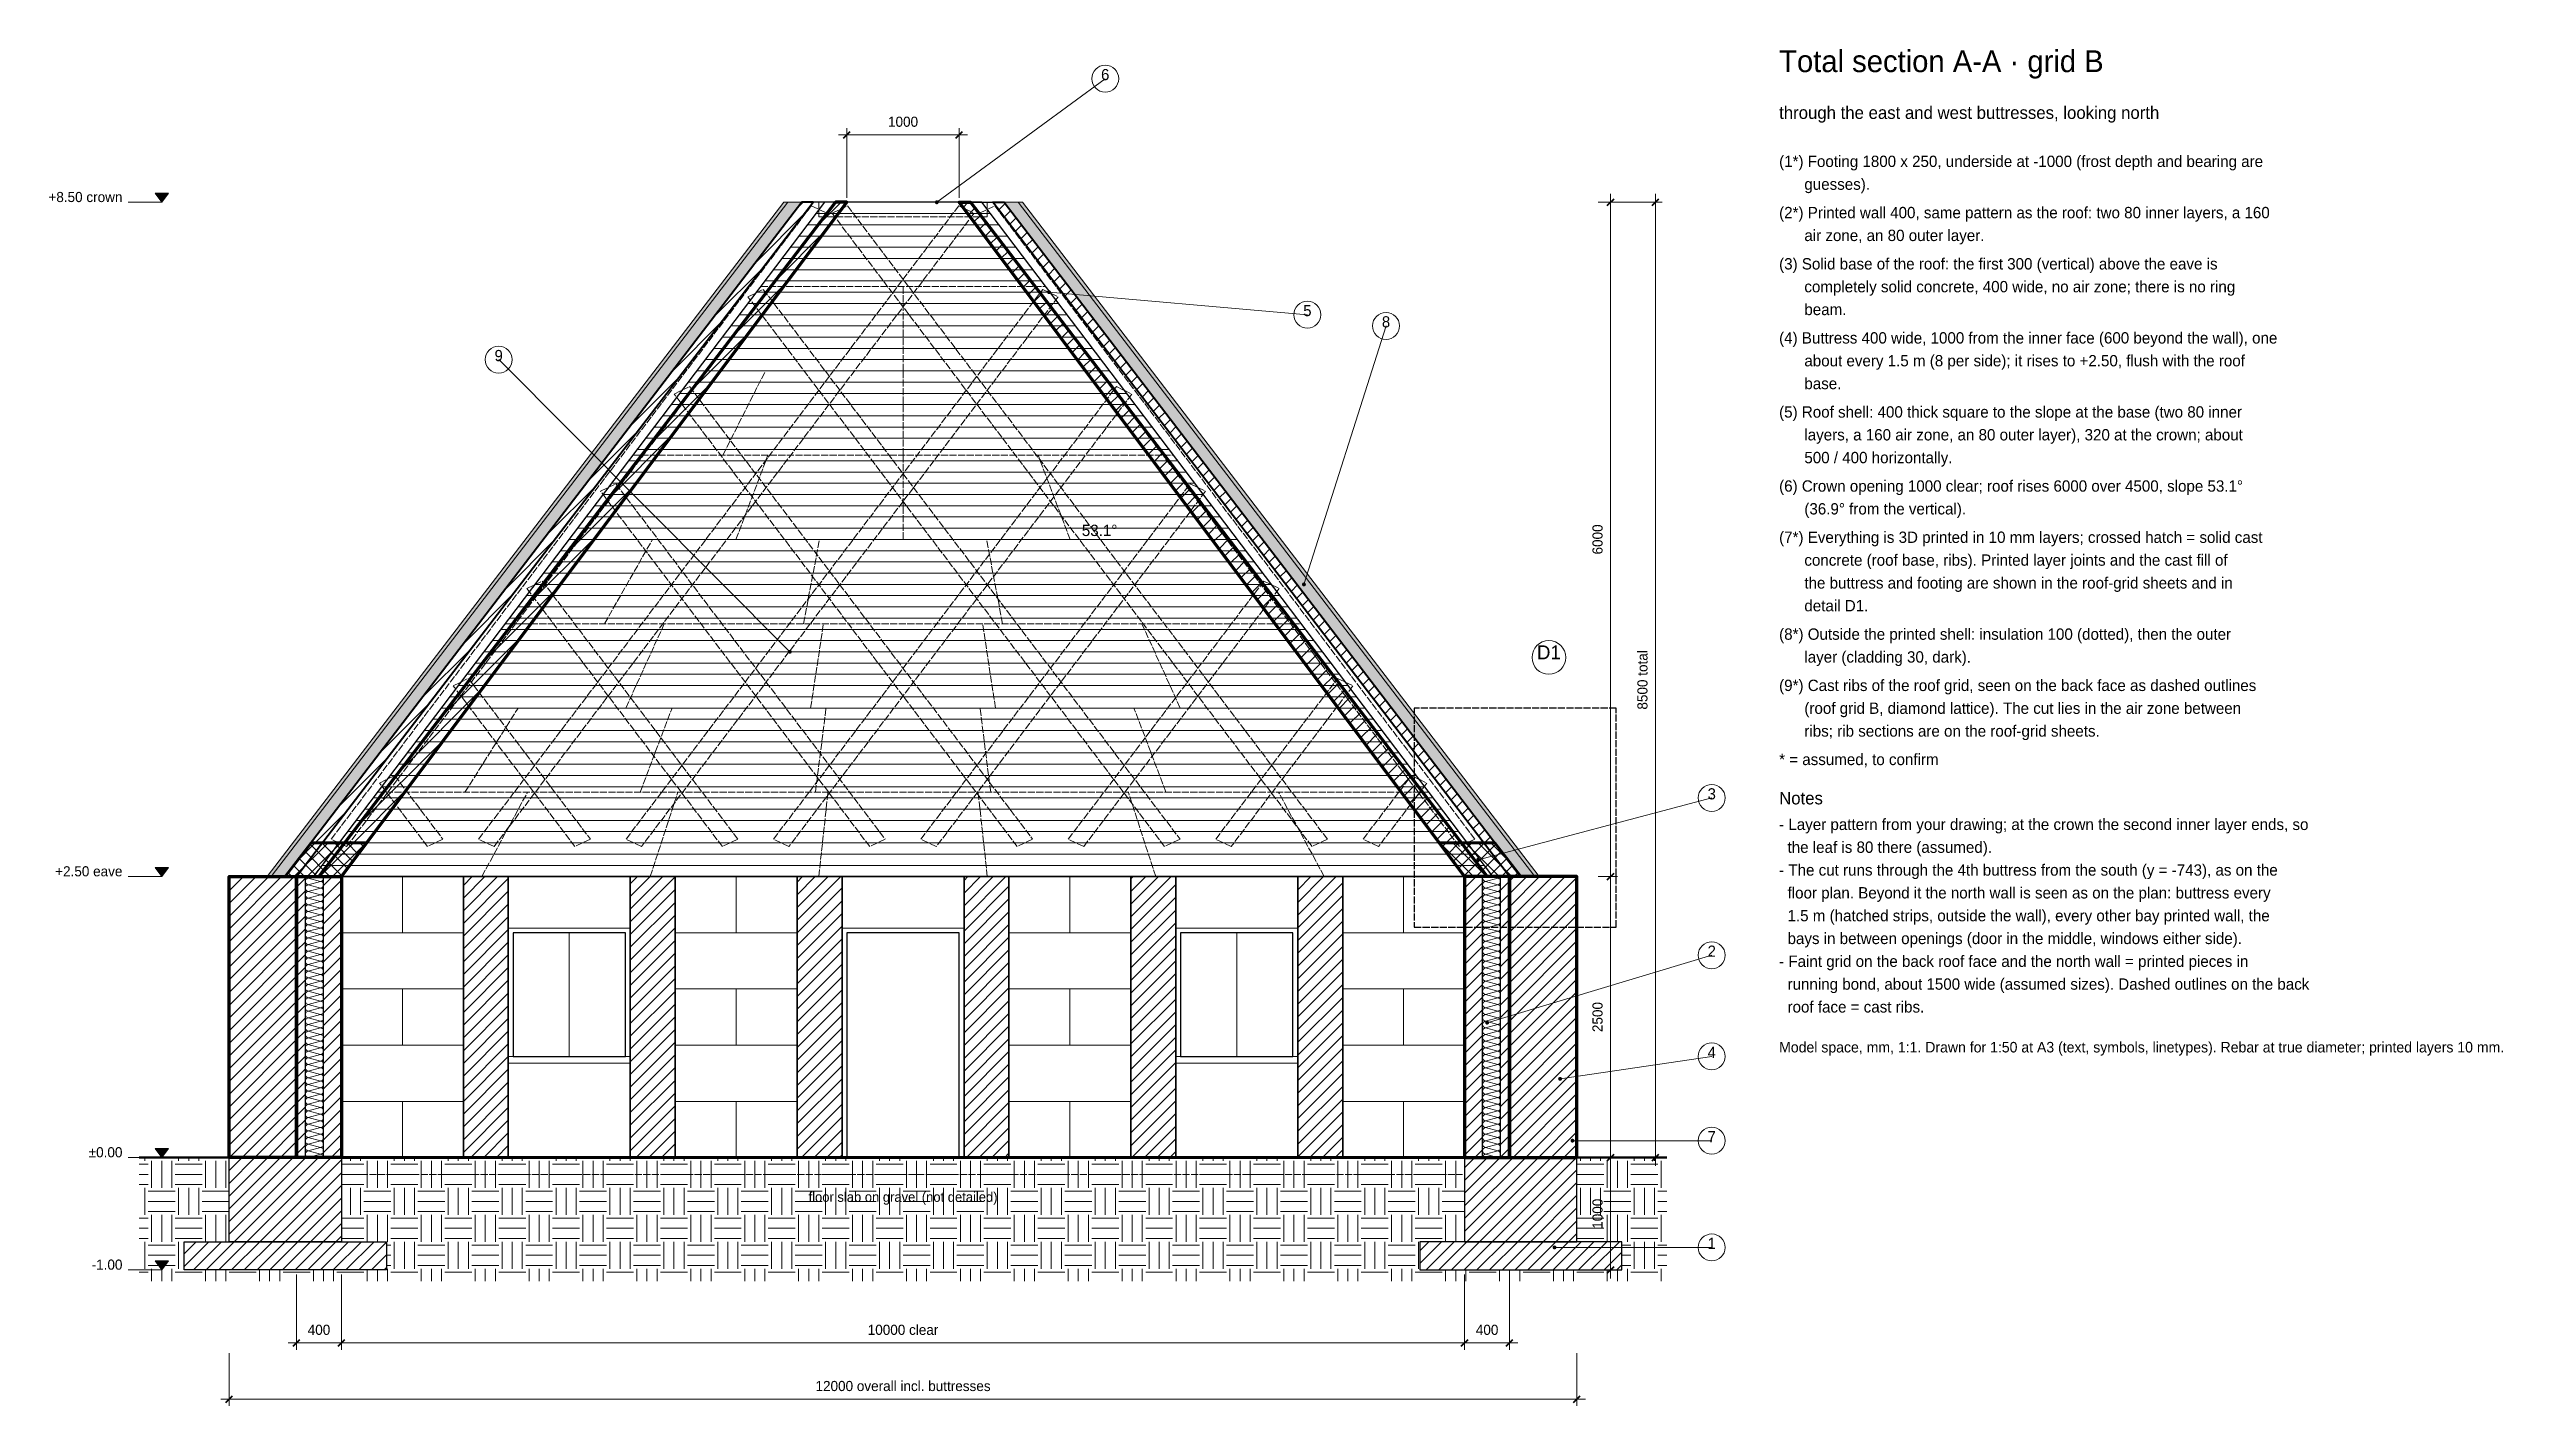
# Model space of a CAD drawing. Header units: millimetres. Extents: x -7603 to 14244, y -2210 to 9863.
import ezdxf
from ezdxf.enums import TextEntityAlignment as Align

# ---------------------------------------------------------------- set-up
doc = ezdxf.new("R2010")
doc.units = ezdxf.units.MM
doc.header["$LTSCALE"] = 50
doc.linetypes.add('DASHED', pattern=[1.524, 1.27, -0.254])
for name, color, linetype, lineweight in [('AIR-ZONE-SYMBOL', 7, 'CONTINUOUS', 13), ('ANNOTATION', 4, 'CONTINUOUS', 18), ('BACKGROUND', 9, 'CONTINUOUS', 13), ('DIMS', 3, 'CONTINUOUS', 18), ('HATCH-CAST', 7, 'CONTINUOUS', 9), ('HATCH-EARTH', 8, 'CONTINUOUS', 9), ('HATCH-PRINTED', 7, 'CONTINUOUS', 9), ('HIDDEN-AXIS', 8, 'DASHED', 18), ('LINES', 7, 'CONTINUOUS', 25), ('OUTLINE-CUT', 7, 'CONTINUOUS', 50), ('OUTLINE-FINE', 7, 'CONTINUOUS', 25), ('PRINT-LAYERS', 7, 'CONTINUOUS', 9), ('TEXT', 7, 'CONTINUOUS', 18), ('TITLEBLOCK', 7, 'CONTINUOUS', 18)]:
    doc.layers.add(name, color=color, linetype=linetype, lineweight=lineweight)

msp = doc.modelspace()

# ---------------------------------------------------------------- texts
at = {"layer": 'ANNOTATION'}
for s, height, p in [('6', 99.4, (1800, 9556.8)), ('5', 99.4, (3600, 7456.8)), ('8', 99.4, (4300, 7356.8)), ('9', 99.4, (-3600, 7056.8)), ('D1', 124.2, (5750, 4396)), ('3', 99.4, (7200, 3156.8)), ('2', 99.4, (7200, 1756.8)), ('4', 99.4, (7200, 856.8)), ('7', 99.4, (7200, 106.8)), ('1', 99.4, (7200, -843.2))]:
    msp.add_text(s, height=height, dxfattribs=at).set_placement(p, align=Align.BOTTOM_CENTER)
at = {"layer": 'DIMS'}
for s, p in [('1000', (0, 9145)), ('400', (-5200, -1605)), ('10000 clear', (0, -1605)), ('400', (5200, -1605)), ('12000 overall incl. buttresses', (0, -2105))]:
    msp.add_text(s, height=90, dxfattribs=at).set_placement(p, align=Align.BOTTOM_CENTER)
for s, p in [('+8.50 crown', (-6950, 8475)), ('+2.50 eave', (-6950, 2475)), ('±0.00', (-6950, -25)), ('-1.00', (-6950, -1025))]:
    msp.add_text(s, height=90, dxfattribs=at).set_placement(p, align=Align.BOTTOM_RIGHT)
for s, p in [('6000', (6255, 5500)), ('8500 total', (6655, 4250)), ('2500', (6255, 1250)), ('1000', (6255, -500))]:
    msp.add_text(s, height=90, rotation=90, dxfattribs=at).set_placement(p, align=Align.BOTTOM_CENTER)
at = {"layer": 'TEXT'}
for s, height, p in [('53.1°', 100.8, (1750, 5500)), ('floor slab on gravel (not detailed)', 86.4, (0, -420))]:
    msp.add_text(s, height=height, dxfattribs=at).set_placement(p, align=Align.BOTTOM_CENTER)
at = {"layer": 'TITLEBLOCK'}
for s, height, p in [('Total section A-A · grid B', 194.4, (7800, 9600)), ('through the east and west buttresses, looking north', 111.6, (7800, 9208.5)), ('(1*) Footing 1800 x 250, underside at -1000 (frost depth and bearing are', 100.8, (7800, 8783.8)), ('      guesses).', 100.8, (7800, 8580.8)), ('(2*) Printed wall 400, same pattern as the roof: two 80 inner layers, a 160', 100.8, (7800, 8327.8)), ('      air zone, an 80 outer layer.', 100.8, (7800, 8124.8)), ('(3) Solid base of the roof: the first 300 (vertical) above the eave is', 100.8, (7800, 7871.8)), ('      completely solid concrete, 400 wide, no air zone; there is no ring', 100.8, (7800, 7668.8)), ('      beam.', 100.8, (7800, 7465.8)), ('(4) Buttress 400 wide, 1000 from the inner face (600 beyond the wall), one', 100.8, (7800, 7212.8)), ('      about every 1.5 m (8 per side); it rises to +2.50, flush with the roof', 100.8, (7800, 7009.8)), ('      base.', 100.8, (7800, 6806.8)), ('(5) Roof shell: 400 thick square to the slope at the base (two 80 inner', 100.8, (7800, 6553.8)), ('      layers, a 160 air zone, an 80 outer layer), 320 at the crown; about', 100.8, (7800, 6350.8)), ('      500 / 400 horizontally.', 100.8, (7800, 6147.8)), ('(6) Crown opening 1000 clear; roof rises 6000 over 4500, slope 53.1°', 100.8, (7800, 5894.8)), ('      (36.9° from the vertical).', 100.8, (7800, 5691.8)), ('(7*) Everything is 3D printed in 10 mm layers; crossed hatch = solid cast', 100.8, (7800, 5438.8)), ('      concrete (roof base, ribs). Printed layer joints and the cast fill of', 100.8, (7800, 5235.8)), ('      the buttress and footing are shown in the roof-grid sheets and in', 100.8, (7800, 5032.8)), ('      detail D1.', 100.8, (7800, 4829.8)), ('(8*) Outside the printed shell: insulation 100 (dotted), then the outer', 100.8, (7800, 4576.8)), ('      layer (cladding 30, dark).', 100.8, (7800, 4373.8)), ('(9*) Cast ribs of the roof grid, seen on the back face as dashed outlines', 100.8, (7800, 4120.8)), ('      (roof grid B, diamond lattice). The cut lies in the air zone between', 100.8, (7800, 3917.8)), ('      ribs; rib sections are on the roof-grid sheets.', 100.8, (7800, 3714.8)), ('* = assumed, to confirm', 100.8, (7800, 3461.8)), ('Notes', 111.6, (7800, 3108.8)), ('- Layer pattern from your drawing; at the crown the second inner layer ends, so', 100.8, (7800, 2884)), ('  the leaf is 80 there (assumed).', 100.8, (7800, 2681)), ('- The cut runs through the 4th buttress from the south (y = -743), as on the', 100.8, (7800, 2478)), ('  floor plan. Beyond it the north wall is seen as on the plan: buttress every', 100.8, (7800, 2275)), ('  1.5 m (hatched strips, outside the wall), every other bay printed wall, the', 100.8, (7800, 2072)), ('  bays in between openings (door in the middle, windows either side).', 100.8, (7800, 1869)), ('- Faint grid on the back roof face and the north wall = printed pieces in', 100.8, (7800, 1666)), ('  running bond, about 1500 wide (assumed sizes). Dashed outlines on the back', 100.8, (7800, 1463)), ('  roof face = cast ribs.', 100.8, (7800, 1260)), ('Model space, mm, 1:1. Drawn for 1:50 at A3 (text, symbols, linetypes). Rebar at true diameter; printed layers 10 mm.', 93.6, (7800, 907))]:
    msp.add_text(s, height=height, dxfattribs=at).set_placement(p, align=Align.BOTTOM_LEFT)

# ---------------------------------------------------------------- hatches: boundary and pattern name
at = {"layer": 'ANNOTATION'}
h = msp.add_hatch(color=7, dxfattribs=at)
h.dxf.hatch_style = 1
edge = h.paths.add_edge_path()
edge.add_arc((300, 8500), 17.5, 0, 360)
h = msp.add_hatch(color=7, dxfattribs=at)
h.dxf.hatch_style = 1
edge = h.paths.add_edge_path()
edge.add_arc((1300, 7700), 17.5, 0, 360)
h = msp.add_hatch(color=7, dxfattribs=at)
h.dxf.hatch_style = 1
edge = h.paths.add_edge_path()
edge.add_arc((3569.2, 5100), 17.5, 0, 360)
h = msp.add_hatch(color=7, dxfattribs=at)
h.dxf.hatch_style = 1
edge = h.paths.add_edge_path()
edge.add_arc((-1008, 4500), 17.5, 0, 360)
h = msp.add_hatch(color=7, dxfattribs=at)
h.dxf.hatch_style = 1
edge = h.paths.add_edge_path()
edge.add_arc((5120, 2650), 17.5, 0, 360)
h = msp.add_hatch(color=7, dxfattribs=at)
h.dxf.hatch_style = 1
edge = h.paths.add_edge_path()
edge.add_arc((5200, 1200), 17.5, 0, 360)
h = msp.add_hatch(color=7, dxfattribs=at)
h.dxf.hatch_style = 1
edge = h.paths.add_edge_path()
edge.add_arc((5850, 700), 17.5, 0, 360)
h = msp.add_hatch(color=7, dxfattribs=at)
h.dxf.hatch_style = 1
edge = h.paths.add_edge_path()
edge.add_arc((5960, 150), 17.5, 0, 360)
h = msp.add_hatch(color=7, dxfattribs=at)
h.dxf.hatch_style = 1
edge = h.paths.add_edge_path()
edge.add_arc((5800, -800), 17.5, 0, 360)
at = {"layer": 'CLADDING'}
h = msp.add_hatch(color=7, dxfattribs=at)
h.dxf.hatch_style = 1
h.paths.add_polyline_path([(-5662.5, 2500), (-1062.5, 8500), (-1025, 8500), (-5625, 2500)])
h = msp.add_hatch(color=7, dxfattribs=at)
h.dxf.hatch_style = 1
h.paths.add_polyline_path([(5662.5, 2500), (5625, 2500), (1025, 8500), (1062.5, 8500)])
at = {"layer": 'DIMS'}
h = msp.add_hatch(color=7, dxfattribs=at)
h.dxf.hatch_style = 1
h.paths.add_polyline_path([(-6600, 8500), (-6540, 8580), (-6660, 8580)])
h = msp.add_hatch(color=7, dxfattribs=at)
h.dxf.hatch_style = 1
h.paths.add_polyline_path([(-6600, 2500), (-6540, 2580), (-6660, 2580)])
h = msp.add_hatch(color=7, dxfattribs=at)
h.dxf.hatch_style = 1
h.paths.add_polyline_path([(-6600, 0), (-6540, 80), (-6660, 80)])
h = msp.add_hatch(color=7, dxfattribs=at)
h.dxf.hatch_style = 1
h.paths.add_polyline_path([(-6600, -1000), (-6540, -920), (-6660, -920)])
at = {"layer": 'HATCH-CAST'}
h = msp.add_hatch(dxfattribs=at)
h.set_pattern_fill('ANSI37', scale=25.197)
h.paths.add_polyline_path([(-5000, 2500), (-5500, 2500), (-5270, 2800), (-4775, 2800)])
h = msp.add_hatch(dxfattribs=at)
h.set_pattern_fill('ANSI37', scale=25.197)
h.paths.add_polyline_path([(5270, 2800), (5500, 2500), (5000, 2500), (4775, 2800)])
at = {"layer": 'HATCH-EARTH'}
h = msp.add_hatch(dxfattribs=at)
h.set_pattern_fill('EARTH', scale=37.795)
h.paths.add_polyline_path([(-4600, -750), (-5000, -750), (-5000, 0), (-3914.3, 0), (-3514.3, 0), (-2428.6, 0), (-2028.6, 0), (-942.9, 0), (-542.9, 0), (-500, 0), (500, 0), (542.9, 0), (942.9, 0), (2028.6, 0), (2428.6, 0), (3514.3, 0), (3914.3, 0), (5000, 0), (5000, -750), (4600, -750), (4600, -1000), (6400, -1000), (6400, -750), (6000, -750), (6000, 0), (6800, 0), (6800, -1100), (-6800, -1100), (-6800, 0), (-6000, 0), (-6000, -750), (-6400, -750), (-6400, -1000), (-4600, -1000)])
at = {"layer": 'HATCH-INSULATION'}
h = msp.add_hatch(dxfattribs=at)
h.set_pattern_fill('DOTS', scale=23.62205)
h.paths.add_polyline_path([(-5500, 2500), (-5625, 2500), (-1025, 8500), (-900, 8500), (-5270, 2800)])
h = msp.add_hatch(dxfattribs=at)
h.set_pattern_fill('DOTS', scale=23.62205)
h.paths.add_polyline_path([(5270, 2800), (900, 8500), (1025, 8500), (5625, 2500), (5500, 2500)])
at = {"layer": 'HATCH-PRINTED'}
h = msp.add_hatch(dxfattribs=at)
h.set_pattern_fill('ANSI31', scale=25.197)
h.paths.add_polyline_path([(-5170, 2800), (-5270, 2800), (-900, 8500), (-800, 8500)])
h = msp.add_hatch(dxfattribs=at)
h.set_pattern_fill('ANSI31', scale=25.197)
h.paths.add_polyline_path([(-600, 8500), (-500, 8500), (-4775, 2800), (-4970, 2800)])
h = msp.add_hatch(dxfattribs=at)
h.set_pattern_fill('ANSI31', scale=25.197)
h.paths.add_polyline_path([(4970, 2800), (4775, 2800), (500, 8500), (600, 8500)])
h = msp.add_hatch(dxfattribs=at)
h.set_pattern_fill('ANSI31', scale=25.197)
h.paths.add_polyline_path([(5170, 2800), (800, 8500), (900, 8500), (5270, 2800)])
h = msp.add_hatch(dxfattribs=at)
h.set_pattern_fill('ANSI31', scale=25.197)
h.paths.add_polyline_path([(-5500, 2500), (-5400, 2500), (-5400, 0), (-6000, 0), (-6000, 2500), (-5625, 2500)])
h = msp.add_hatch(dxfattribs=at)
h.set_pattern_fill('ANSI31', scale=25.197)
h.paths.add_polyline_path([(-5320, 2500), (-5320, 0), (-5400, 0), (-5400, 2500)])
h = msp.add_hatch(dxfattribs=at)
h.set_pattern_fill('ANSI31', scale=25.197)
h.paths.add_polyline_path([(-5000, 0), (-5160, 0), (-5160, 2500), (-5000, 2500)])
h = msp.add_hatch(dxfattribs=at)
h.set_pattern_fill('ANSI31', scale=25.197)
h.paths.add_polyline_path([(-3914.3, 0), (-3914.3, 2500), (-3514.3, 2500), (-3514.3, 0)])
h = msp.add_hatch(dxfattribs=at)
h.set_pattern_fill('ANSI31', scale=25.197)
h.paths.add_polyline_path([(-2028.6, 0), (-2428.6, 0), (-2428.6, 2500), (-2028.6, 2500)])
h = msp.add_hatch(dxfattribs=at)
h.set_pattern_fill('ANSI31', scale=25.197)
h.paths.add_polyline_path([(-542.9, 2500), (-542.9, 0), (-942.9, 0), (-942.9, 2500)])
h = msp.add_hatch(dxfattribs=at)
h.set_pattern_fill('ANSI31', scale=25.197)
h.paths.add_polyline_path([(542.9, 2500), (942.9, 2500), (942.9, 0), (542.9, 0)])
h = msp.add_hatch(dxfattribs=at)
h.set_pattern_fill('ANSI31', scale=25.197)
h.paths.add_polyline_path([(2028.6, 0), (2028.6, 2500), (2428.6, 2500), (2428.6, 0)])
h = msp.add_hatch(dxfattribs=at)
h.set_pattern_fill('ANSI31', scale=25.197)
h.paths.add_polyline_path([(3914.3, 0), (3514.3, 0), (3514.3, 2500), (3914.3, 2500)])
h = msp.add_hatch(dxfattribs=at)
h.set_pattern_fill('ANSI31', scale=25.197)
h.paths.add_polyline_path([(5000, 0), (5000, 2500), (5160, 2500), (5160, 0)])
h = msp.add_hatch(dxfattribs=at)
h.set_pattern_fill('ANSI31', scale=25.197)
h.paths.add_polyline_path([(5320, 2500), (5400, 2500), (5400, 0), (5320, 0)])
h = msp.add_hatch(dxfattribs=at)
h.set_pattern_fill('ANSI31', scale=25.197)
h.paths.add_polyline_path([(5400, 0), (5400, 2500), (5500, 2500), (5625, 2500), (6000, 2500), (6000, 0)])
h = msp.add_hatch(dxfattribs=at)
h.set_pattern_fill('ANSI31', scale=25.197)
h.paths.add_polyline_path([(-5000, -750), (-6000, -750), (-6000, 0), (-5400, 0), (-5320, 0), (-5160, 0), (-5000, 0)])
h = msp.add_hatch(dxfattribs=at)
h.set_pattern_fill('ANSI31', scale=25.197)
h.paths.add_polyline_path([(5000, 0), (5160, 0), (5320, 0), (5400, 0), (6000, 0), (6000, -750), (5000, -750)])
h = msp.add_hatch(dxfattribs=at)
h.set_pattern_fill('ANSI31', scale=25.197)
h.paths.add_polyline_path([(-4600, -750), (-4600, -1000), (-6400, -1000), (-6400, -750), (-6000, -750), (-5000, -750)])
h = msp.add_hatch(dxfattribs=at)
h.set_pattern_fill('ANSI31', scale=25.197)
h.paths.add_polyline_path([(6400, -750), (6400, -1000), (4600, -1000), (4600, -750), (5000, -750), (6000, -750)])

# ---------------------------------------------------------------- linework, layer by layer
at = {"layer": 'AIR-ZONE-SYMBOL', "lineweight": 9}
for points in [[(-5320, 2456.8), (-5319.2, 2463.8), (-5316.8, 2470.4), (-5312.9, 2476.3), (-5307.8, 2481.2), (-5301.7, 2484.7), (-5294.9, 2486.7)], [(-5294.9, 2426.9), (-5301.7, 2428.9), (-5307.8, 2432.4), (-5312.9, 2437.3), (-5316.8, 2443.2), (-5319.2, 2449.8), (-5320, 2456.8)], [(-5320, 2397.6), (-5319.2, 2404.6), (-5316.8, 2411.2), (-5312.9, 2417.1), (-5307.8, 2422), (-5301.7, 2425.5), (-5294.9, 2427.5)], [(-5294.9, 2486.1), (-5301.7, 2488.1), (-5307.8, 2491.6), (-5312.9, 2496.5), (-5315.2, 2500)], [(-5294.9, 2486.4), (-5244.7, 2500)], [(-5185.6, 2456.8), (-5294.9, 2486.4)], [(-5294.9, 2427.2), (-5185.6, 2456.8)], [(-5185.6, 2397.6), (-5294.9, 2427.2)], [(-5185.5, 2456.4), (-5178.7, 2458.3), (-5172.5, 2461.8), (-5167.2, 2466.7), (-5163.3, 2472.6), (-5160.8, 2479.3), (-5160, 2486.4)], [(-5160, 2427.2), (-5160.8, 2434.3), (-5163.3, 2441), (-5167.2, 2446.9), (-5172.5, 2451.8), (-5178.7, 2455.3), (-5185.5, 2457.2)], [(-5185.5, 2397.2), (-5178.7, 2399.1), (-5172.5, 2402.6), (-5167.2, 2407.5), (-5163.3, 2413.4), (-5160.8, 2420.1), (-5160, 2427.2)], [(-5160, 2486.4), (-5160.8, 2493.5), (-5163.2, 2500)], [(5160, 2486.4), (5160.8, 2493.5), (5163.2, 2500)], [(5185.5, 2456.4), (5178.7, 2458.3), (5172.5, 2461.8), (5167.2, 2466.7), (5163.3, 2472.6), (5160.8, 2479.3), (5160, 2486.4)], [(5160, 2427.2), (5160.8, 2434.3), (5163.3, 2441), (5167.2, 2446.9), (5172.5, 2451.8), (5178.7, 2455.3), (5185.5, 2457.2)], [(5185.5, 2397.2), (5178.7, 2399.1), (5172.5, 2402.6), (5167.2, 2407.5), (5163.3, 2413.4), (5160.8, 2420.1), (5160, 2427.2)], [(5185.6, 2456.8), (5294.9, 2486.4)], [(5294.9, 2427.2), (5185.6, 2456.8)], [(5185.6, 2397.6), (5294.9, 2427.2)], [(5294.9, 2486.4), (5244.7, 2500)], [(5294.9, 2486.1), (5301.7, 2488.1), (5307.8, 2491.6), (5312.9, 2496.5), (5315.2, 2500)], [(5320, 2456.8), (5319.2, 2463.8), (5316.8, 2470.4), (5312.9, 2476.3), (5307.8, 2481.2), (5301.7, 2484.7), (5294.9, 2486.7)], [(5294.9, 2426.9), (5301.7, 2428.9), (5307.8, 2432.4), (5312.9, 2437.3), (5316.8, 2443.2), (5319.2, 2449.8), (5320, 2456.8)], [(5320, 2397.6), (5319.2, 2404.6), (5316.8, 2411.2), (5312.9, 2417.1), (5307.8, 2422), (5301.7, 2425.5), (5294.9, 2427.5)], [(-5294.9, 2367.7), (-5301.7, 2369.7), (-5307.8, 2373.2), (-5312.9, 2378.1), (-5316.8, 2384), (-5319.2, 2390.6), (-5320, 2397.6)], [(-5320, 2338.4), (-5319.2, 2345.4), (-5316.8, 2352), (-5312.9, 2357.9), (-5307.8, 2362.8), (-5301.7, 2366.3), (-5294.9, 2368.3)], [(-5294.9, 2308.5), (-5301.7, 2310.5), (-5307.8, 2314), (-5312.9, 2318.9), (-5316.8, 2324.8), (-5319.2, 2331.4), (-5320, 2338.4)], [(-5320, 2279.2), (-5319.2, 2286.2), (-5316.8, 2292.8), (-5312.9, 2298.7), (-5307.8, 2303.6), (-5301.7, 2307.1), (-5294.9, 2309.1)], [(-5294.9, 2249.3), (-5301.7, 2251.3), (-5307.8, 2254.8), (-5312.9, 2259.7), (-5316.8, 2265.6), (-5319.2, 2272.2), (-5320, 2279.2)], [(-5320, 2220), (-5319.2, 2227), (-5316.8, 2233.6), (-5312.9, 2239.5), (-5307.8, 2244.4), (-5301.7, 2247.9), (-5294.9, 2249.9)], [(-5294.9, 2190.1), (-5301.7, 2192.1), (-5307.8, 2195.6), (-5312.9, 2200.5), (-5316.8, 2206.4), (-5319.2, 2213), (-5320, 2220)], [(-5320, 2160.8), (-5319.2, 2167.8), (-5316.8, 2174.4), (-5312.9, 2180.3), (-5307.8, 2185.2), (-5301.7, 2188.7), (-5294.9, 2190.7)], [(-5294.9, 2368), (-5185.6, 2397.6)], [(-5185.6, 2338.4), (-5294.9, 2368)], [(-5294.9, 2308.8), (-5185.6, 2338.4)], [(-5185.6, 2279.2), (-5294.9, 2308.8)], [(-5294.9, 2249.6), (-5185.6, 2279.2)], [(-5185.6, 2220), (-5294.9, 2249.6)], [(-5294.9, 2190.4), (-5185.6, 2220)], [(-5185.6, 2160.8), (-5294.9, 2190.4)], [(-5160, 2368), (-5160.8, 2375.1), (-5163.3, 2381.8), (-5167.2, 2387.7), (-5172.5, 2392.6), (-5178.7, 2396.1), (-5185.5, 2398)], [(-5185.5, 2338), (-5178.7, 2339.9), (-5172.5, 2343.4), (-5167.2, 2348.3), (-5163.3, 2354.2), (-5160.8, 2360.9), (-5160, 2368)], [(-5160, 2308.8), (-5160.8, 2315.9), (-5163.3, 2322.6), (-5167.2, 2328.5), (-5172.5, 2333.4), (-5178.7, 2336.9), (-5185.5, 2338.8)], [(-5185.5, 2278.8), (-5178.7, 2280.7), (-5172.5, 2284.2), (-5167.2, 2289.1), (-5163.3, 2295), (-5160.8, 2301.7), (-5160, 2308.8)], [(-5160, 2249.6), (-5160.8, 2256.7), (-5163.3, 2263.4), (-5167.2, 2269.3), (-5172.5, 2274.2), (-5178.7, 2277.7), (-5185.5, 2279.6)], [(-5185.5, 2219.6), (-5178.7, 2221.5), (-5172.5, 2225), (-5167.2, 2229.9), (-5163.3, 2235.8), (-5160.8, 2242.5), (-5160, 2249.6)], [(-5160, 2190.4), (-5160.8, 2197.5), (-5163.3, 2204.2), (-5167.2, 2210.1), (-5172.5, 2215), (-5178.7, 2218.5), (-5185.5, 2220.4)], [(-5185.5, 2160.4), (-5178.7, 2162.3), (-5172.5, 2165.8), (-5167.2, 2170.7), (-5163.3, 2176.6), (-5160.8, 2183.3), (-5160, 2190.4)], [(5160, 2368), (5160.8, 2375.1), (5163.3, 2381.8), (5167.2, 2387.7), (5172.5, 2392.6), (5178.7, 2396.1), (5185.5, 2398)], [(5185.5, 2338), (5178.7, 2339.9), (5172.5, 2343.4), (5167.2, 2348.3), (5163.3, 2354.2), (5160.8, 2360.9), (5160, 2368)], [(5160, 2308.8), (5160.8, 2315.9), (5163.3, 2322.6), (5167.2, 2328.5), (5172.5, 2333.4), (5178.7, 2336.9), (5185.5, 2338.8)], [(5185.5, 2278.8), (5178.7, 2280.7), (5172.5, 2284.2), (5167.2, 2289.1), (5163.3, 2295), (5160.8, 2301.7), (5160, 2308.8)], [(5160, 2249.6), (5160.8, 2256.7), (5163.3, 2263.4), (5167.2, 2269.3), (5172.5, 2274.2), (5178.7, 2277.7), (5185.5, 2279.6)], [(5185.5, 2219.6), (5178.7, 2221.5), (5172.5, 2225), (5167.2, 2229.9), (5163.3, 2235.8), (5160.8, 2242.5), (5160, 2249.6)], [(5160, 2190.4), (5160.8, 2197.5), (5163.3, 2204.2), (5167.2, 2210.1), (5172.5, 2215), (5178.7, 2218.5), (5185.5, 2220.4)], [(5185.5, 2160.4), (5178.7, 2162.3), (5172.5, 2165.8), (5167.2, 2170.7), (5163.3, 2176.6), (5160.8, 2183.3), (5160, 2190.4)], [(5294.9, 2368), (5185.6, 2397.6)], [(5185.6, 2338.4), (5294.9, 2368)], [(5294.9, 2308.8), (5185.6, 2338.4)], [(5185.6, 2279.2), (5294.9, 2308.8)], [(5294.9, 2249.6), (5185.6, 2279.2)], [(5185.6, 2220), (5294.9, 2249.6)], [(5294.9, 2190.4), (5185.6, 2220)], [(5185.6, 2160.8), (5294.9, 2190.4)], [(5294.9, 2367.7), (5301.7, 2369.7), (5307.8, 2373.2), (5312.9, 2378.1), (5316.8, 2384), (5319.2, 2390.6), (5320, 2397.6)], [(5320, 2338.4), (5319.2, 2345.4), (5316.8, 2352), (5312.9, 2357.9), (5307.8, 2362.8), (5301.7, 2366.3), (5294.9, 2368.3)], [(5294.9, 2308.5), (5301.7, 2310.5), (5307.8, 2314), (5312.9, 2318.9), (5316.8, 2324.8), (5319.2, 2331.4), (5320, 2338.4)], [(5320, 2279.2), (5319.2, 2286.2), (5316.8, 2292.8), (5312.9, 2298.7), (5307.8, 2303.6), (5301.7, 2307.1), (5294.9, 2309.1)], [(5294.9, 2249.3), (5301.7, 2251.3), (5307.8, 2254.8), (5312.9, 2259.7), (5316.8, 2265.6), (5319.2, 2272.2), (5320, 2279.2)], [(5320, 2220), (5319.2, 2227), (5316.8, 2233.6), (5312.9, 2239.5), (5307.8, 2244.4), (5301.7, 2247.9), (5294.9, 2249.9)], [(5294.9, 2190.1), (5301.7, 2192.1), (5307.8, 2195.6), (5312.9, 2200.5), (5316.8, 2206.4), (5319.2, 2213), (5320, 2220)], [(5320, 2160.8), (5319.2, 2167.8), (5316.8, 2174.4), (5312.9, 2180.3), (5307.8, 2185.2), (5301.7, 2188.7), (5294.9, 2190.7)], [(-5294.9, 2130.9), (-5301.7, 2132.9), (-5307.8, 2136.4), (-5312.9, 2141.3), (-5316.8, 2147.2), (-5319.2, 2153.8), (-5320, 2160.8)], [(-5320, 2101.6), (-5319.2, 2108.6), (-5316.8, 2115.2), (-5312.9, 2121.1), (-5307.8, 2126), (-5301.7, 2129.5), (-5294.9, 2131.5)], [(-5294.9, 2071.7), (-5301.7, 2073.7), (-5307.8, 2077.2), (-5312.9, 2082.1), (-5316.8, 2088), (-5319.2, 2094.6), (-5320, 2101.6)], [(-5320, 2042.4), (-5319.2, 2049.4), (-5316.8, 2056), (-5312.9, 2061.9), (-5307.8, 2066.8), (-5301.7, 2070.3), (-5294.9, 2072.3)], [(-5294.9, 2012.5), (-5301.7, 2014.5), (-5307.8, 2018), (-5312.9, 2022.9), (-5316.8, 2028.8), (-5319.2, 2035.4), (-5320, 2042.4)], [(-5320, 1983.2), (-5319.2, 1990.2), (-5316.8, 1996.8), (-5312.9, 2002.7), (-5307.8, 2007.6), (-5301.7, 2011.1), (-5294.9, 2013.1)], [(-5294.9, 1953.3), (-5301.7, 1955.3), (-5307.8, 1958.8), (-5312.9, 1963.7), (-5316.8, 1969.6), (-5319.2, 1976.2), (-5320, 1983.2)], [(-5294.9, 2131.2), (-5185.6, 2160.8)], [(-5185.6, 2101.6), (-5294.9, 2131.2)], [(-5294.9, 2072), (-5185.6, 2101.6)], [(-5185.6, 2042.4), (-5294.9, 2072)], [(-5294.9, 2012.8), (-5185.6, 2042.4)], [(-5185.6, 1983.2), (-5294.9, 2012.8)], [(-5294.9, 1953.6), (-5185.6, 1983.2)], [(-5160, 2131.2), (-5160.8, 2138.3), (-5163.3, 2145), (-5167.2, 2150.9), (-5172.5, 2155.8), (-5178.7, 2159.3), (-5185.5, 2161.2)], [(-5185.5, 2101.2), (-5178.7, 2103.1), (-5172.5, 2106.6), (-5167.2, 2111.5), (-5163.3, 2117.4), (-5160.8, 2124.1), (-5160, 2131.2)], [(-5160, 2072), (-5160.8, 2079.1), (-5163.3, 2085.8), (-5167.2, 2091.7), (-5172.5, 2096.6), (-5178.7, 2100.1), (-5185.5, 2102)], [(-5185.5, 2042), (-5178.7, 2043.9), (-5172.5, 2047.4), (-5167.2, 2052.3), (-5163.3, 2058.2), (-5160.8, 2064.9), (-5160, 2072)], [(-5160, 2012.8), (-5160.8, 2019.9), (-5163.3, 2026.6), (-5167.2, 2032.5), (-5172.5, 2037.4), (-5178.7, 2040.9), (-5185.5, 2042.8)], [(-5185.5, 1982.8), (-5178.7, 1984.7), (-5172.5, 1988.2), (-5167.2, 1993.1), (-5163.3, 1999), (-5160.8, 2005.7), (-5160, 2012.8)], [(-5160, 1953.6), (-5160.8, 1960.7), (-5163.3, 1967.4), (-5167.2, 1973.3), (-5172.5, 1978.2), (-5178.7, 1981.7), (-5185.5, 1983.6)], [(5160, 2131.2), (5160.8, 2138.3), (5163.3, 2145), (5167.2, 2150.9), (5172.5, 2155.8), (5178.7, 2159.3), (5185.5, 2161.2)], [(5185.5, 2101.2), (5178.7, 2103.1), (5172.5, 2106.6), (5167.2, 2111.5), (5163.3, 2117.4), (5160.8, 2124.1), (5160, 2131.2)], [(5160, 2072), (5160.8, 2079.1), (5163.3, 2085.8), (5167.2, 2091.7), (5172.5, 2096.6), (5178.7, 2100.1), (5185.5, 2102)], [(5185.5, 2042), (5178.7, 2043.9), (5172.5, 2047.4), (5167.2, 2052.3), (5163.3, 2058.2), (5160.8, 2064.9), (5160, 2072)], [(5160, 2012.8), (5160.8, 2019.9), (5163.3, 2026.6), (5167.2, 2032.5), (5172.5, 2037.4), (5178.7, 2040.9), (5185.5, 2042.8)], [(5185.5, 1982.8), (5178.7, 1984.7), (5172.5, 1988.2), (5167.2, 1993.1), (5163.3, 1999), (5160.8, 2005.7), (5160, 2012.8)], [(5160, 1953.6), (5160.8, 1960.7), (5163.3, 1967.4), (5167.2, 1973.3), (5172.5, 1978.2), (5178.7, 1981.7), (5185.5, 1983.6)], [(5294.9, 2131.2), (5185.6, 2160.8)], [(5185.6, 2101.6), (5294.9, 2131.2)], [(5294.9, 2072), (5185.6, 2101.6)], [(5185.6, 2042.4), (5294.9, 2072)], [(5294.9, 2012.8), (5185.6, 2042.4)], [(5185.6, 1983.2), (5294.9, 2012.8)], [(5294.9, 1953.6), (5185.6, 1983.2)], [(5294.9, 2130.9), (5301.7, 2132.9), (5307.8, 2136.4), (5312.9, 2141.3), (5316.8, 2147.2), (5319.2, 2153.8), (5320, 2160.8)], [(5320, 2101.6), (5319.2, 2108.6), (5316.8, 2115.2), (5312.9, 2121.1), (5307.8, 2126), (5301.7, 2129.5), (5294.9, 2131.5)], [(5294.9, 2071.7), (5301.7, 2073.7), (5307.8, 2077.2), (5312.9, 2082.1), (5316.8, 2088), (5319.2, 2094.6), (5320, 2101.6)], [(5320, 2042.4), (5319.2, 2049.4), (5316.8, 2056), (5312.9, 2061.9), (5307.8, 2066.8), (5301.7, 2070.3), (5294.9, 2072.3)], [(5294.9, 2012.5), (5301.7, 2014.5), (5307.8, 2018), (5312.9, 2022.9), (5316.8, 2028.8), (5319.2, 2035.4), (5320, 2042.4)], [(5320, 1983.2), (5319.2, 1990.2), (5316.8, 1996.8), (5312.9, 2002.7), (5307.8, 2007.6), (5301.7, 2011.1), (5294.9, 2013.1)], [(5294.9, 1953.3), (5301.7, 1955.3), (5307.8, 1958.8), (5312.9, 1963.7), (5316.8, 1969.6), (5319.2, 1976.2), (5320, 1983.2)], [(-5320, 1924), (-5319.2, 1931), (-5316.8, 1937.6), (-5312.9, 1943.5), (-5307.8, 1948.4), (-5301.7, 1951.9), (-5294.9, 1953.9)], [(-5294.9, 1894.1), (-5301.7, 1896.1), (-5307.8, 1899.6), (-5312.9, 1904.5), (-5316.8, 1910.4), (-5319.2, 1917), (-5320, 1924)], [(-5320, 1864.8), (-5319.2, 1871.8), (-5316.8, 1878.4), (-5312.9, 1884.3), (-5307.8, 1889.2), (-5301.7, 1892.7), (-5294.9, 1894.7)], [(-5294.9, 1834.9), (-5301.7, 1836.9), (-5307.8, 1840.4), (-5312.9, 1845.3), (-5316.8, 1851.2), (-5319.2, 1857.8), (-5320, 1864.8)], [(-5320, 1805.6), (-5319.2, 1812.6), (-5316.8, 1819.2), (-5312.9, 1825.1), (-5307.8, 1830), (-5301.7, 1833.5), (-5294.9, 1835.5)], [(-5294.9, 1775.7), (-5301.7, 1777.7), (-5307.8, 1781.2), (-5312.9, 1786.1), (-5316.8, 1792), (-5319.2, 1798.6), (-5320, 1805.6)], [(-5320, 1746.4), (-5319.2, 1753.4), (-5316.8, 1760), (-5312.9, 1765.9), (-5307.8, 1770.8), (-5301.7, 1774.3), (-5294.9, 1776.3)], [(-5185.6, 1924), (-5294.9, 1953.6)], [(-5294.9, 1894.4), (-5185.6, 1924)], [(-5185.6, 1864.8), (-5294.9, 1894.4)], [(-5294.9, 1835.2), (-5185.6, 1864.8)], [(-5185.6, 1805.6), (-5294.9, 1835.2)], [(-5294.9, 1776), (-5185.6, 1805.6)], [(-5185.6, 1746.4), (-5294.9, 1776)], [(-5185.5, 1923.6), (-5178.7, 1925.5), (-5172.5, 1929), (-5167.2, 1933.9), (-5163.3, 1939.8), (-5160.8, 1946.5), (-5160, 1953.6)], [(-5160, 1894.4), (-5160.8, 1901.5), (-5163.3, 1908.2), (-5167.2, 1914.1), (-5172.5, 1919), (-5178.7, 1922.5), (-5185.5, 1924.4)], [(-5185.5, 1864.4), (-5178.7, 1866.3), (-5172.5, 1869.8), (-5167.2, 1874.7), (-5163.3, 1880.6), (-5160.8, 1887.3), (-5160, 1894.4)], [(-5160, 1835.2), (-5160.8, 1842.3), (-5163.3, 1849), (-5167.2, 1854.9), (-5172.5, 1859.8), (-5178.7, 1863.3), (-5185.5, 1865.2)], [(-5185.5, 1805.2), (-5178.7, 1807.1), (-5172.5, 1810.6), (-5167.2, 1815.5), (-5163.3, 1821.4), (-5160.8, 1828.1), (-5160, 1835.2)], [(-5160, 1776), (-5160.8, 1783.1), (-5163.3, 1789.8), (-5167.2, 1795.7), (-5172.5, 1800.6), (-5178.7, 1804.1), (-5185.5, 1806)], [(-5185.5, 1746), (-5178.7, 1747.9), (-5172.5, 1751.4), (-5167.2, 1756.3), (-5163.3, 1762.2), (-5160.8, 1768.9), (-5160, 1776)], [(5185.5, 1923.6), (5178.7, 1925.5), (5172.5, 1929), (5167.2, 1933.9), (5163.3, 1939.8), (5160.8, 1946.5), (5160, 1953.6)], [(5160, 1894.4), (5160.8, 1901.5), (5163.3, 1908.2), (5167.2, 1914.1), (5172.5, 1919), (5178.7, 1922.5), (5185.5, 1924.4)], [(5185.5, 1864.4), (5178.7, 1866.3), (5172.5, 1869.8), (5167.2, 1874.7), (5163.3, 1880.6), (5160.8, 1887.3), (5160, 1894.4)], [(5160, 1835.2), (5160.8, 1842.3), (5163.3, 1849), (5167.2, 1854.9), (5172.5, 1859.8), (5178.7, 1863.3), (5185.5, 1865.2)], [(5185.5, 1805.2), (5178.7, 1807.1), (5172.5, 1810.6), (5167.2, 1815.5), (5163.3, 1821.4), (5160.8, 1828.1), (5160, 1835.2)], [(5160, 1776), (5160.8, 1783.1), (5163.3, 1789.8), (5167.2, 1795.7), (5172.5, 1800.6), (5178.7, 1804.1), (5185.5, 1806)], [(5185.5, 1746), (5178.7, 1747.9), (5172.5, 1751.4), (5167.2, 1756.3), (5163.3, 1762.2), (5160.8, 1768.9), (5160, 1776)], [(5185.6, 1924), (5294.9, 1953.6)], [(5294.9, 1894.4), (5185.6, 1924)], [(5185.6, 1864.8), (5294.9, 1894.4)], [(5294.9, 1835.2), (5185.6, 1864.8)], [(5185.6, 1805.6), (5294.9, 1835.2)], [(5294.9, 1776), (5185.6, 1805.6)], [(5185.6, 1746.4), (5294.9, 1776)], [(5320, 1924), (5319.2, 1931), (5316.8, 1937.6), (5312.9, 1943.5), (5307.8, 1948.4), (5301.7, 1951.9), (5294.9, 1953.9)], [(5294.9, 1894.1), (5301.7, 1896.1), (5307.8, 1899.6), (5312.9, 1904.5), (5316.8, 1910.4), (5319.2, 1917), (5320, 1924)], [(5320, 1864.8), (5319.2, 1871.8), (5316.8, 1878.4), (5312.9, 1884.3), (5307.8, 1889.2), (5301.7, 1892.7), (5294.9, 1894.7)], [(5294.9, 1834.9), (5301.7, 1836.9), (5307.8, 1840.4), (5312.9, 1845.3), (5316.8, 1851.2), (5319.2, 1857.8), (5320, 1864.8)], [(5320, 1805.6), (5319.2, 1812.6), (5316.8, 1819.2), (5312.9, 1825.1), (5307.8, 1830), (5301.7, 1833.5), (5294.9, 1835.5)], [(5294.9, 1775.7), (5301.7, 1777.7), (5307.8, 1781.2), (5312.9, 1786.1), (5316.8, 1792), (5319.2, 1798.6), (5320, 1805.6)], [(5320, 1746.4), (5319.2, 1753.4), (5316.8, 1760), (5312.9, 1765.9), (5307.8, 1770.8), (5301.7, 1774.3), (5294.9, 1776.3)], [(-5294.9, 1716.5), (-5301.7, 1718.5), (-5307.8, 1722), (-5312.9, 1726.9), (-5316.8, 1732.8), (-5319.2, 1739.4), (-5320, 1746.4)], [(-5320, 1687.2), (-5319.2, 1694.2), (-5316.8, 1700.8), (-5312.9, 1706.7), (-5307.8, 1711.6), (-5301.7, 1715.1), (-5294.9, 1717.1)], [(-5294.9, 1657.3), (-5301.7, 1659.3), (-5307.8, 1662.8), (-5312.9, 1667.7), (-5316.8, 1673.6), (-5319.2, 1680.2), (-5320, 1687.2)], [(-5320, 1628), (-5319.2, 1635), (-5316.8, 1641.6), (-5312.9, 1647.5), (-5307.8, 1652.4), (-5301.7, 1655.9), (-5294.9, 1657.9)], [(-5294.9, 1598.1), (-5301.7, 1600.1), (-5307.8, 1603.6), (-5312.9, 1608.5), (-5316.8, 1614.4), (-5319.2, 1621), (-5320, 1628)], [(-5320, 1568.8), (-5319.2, 1575.8), (-5316.8, 1582.4), (-5312.9, 1588.3), (-5307.8, 1593.2), (-5301.7, 1596.7), (-5294.9, 1598.7)], [(-5294.9, 1538.9), (-5301.7, 1540.9), (-5307.8, 1544.4), (-5312.9, 1549.3), (-5316.8, 1555.2), (-5319.2, 1561.8), (-5320, 1568.8)], [(-5320, 1509.6), (-5319.2, 1516.6), (-5316.8, 1523.2), (-5312.9, 1529.1), (-5307.8, 1534), (-5301.7, 1537.5), (-5294.9, 1539.5)], [(-5294.9, 1716.8), (-5185.6, 1746.4)], [(-5185.6, 1687.2), (-5294.9, 1716.8)], [(-5294.9, 1657.6), (-5185.6, 1687.2)], [(-5185.6, 1628), (-5294.9, 1657.6)], [(-5294.9, 1598.4), (-5185.6, 1628)], [(-5185.6, 1568.8), (-5294.9, 1598.4)], [(-5294.9, 1539.2), (-5185.6, 1568.8)], [(-5185.6, 1509.6), (-5294.9, 1539.2)], [(-5160, 1716.8), (-5160.8, 1723.9), (-5163.3, 1730.6), (-5167.2, 1736.5), (-5172.5, 1741.4), (-5178.7, 1744.9), (-5185.5, 1746.8)], [(-5185.5, 1686.8), (-5178.7, 1688.7), (-5172.5, 1692.2), (-5167.2, 1697.1), (-5163.3, 1703), (-5160.8, 1709.7), (-5160, 1716.8)], [(-5160, 1657.6), (-5160.8, 1664.7), (-5163.3, 1671.4), (-5167.2, 1677.3), (-5172.5, 1682.2), (-5178.7, 1685.7), (-5185.5, 1687.6)], [(-5185.5, 1627.6), (-5178.7, 1629.5), (-5172.5, 1633), (-5167.2, 1637.9), (-5163.3, 1643.8), (-5160.8, 1650.5), (-5160, 1657.6)], [(-5160, 1598.4), (-5160.8, 1605.5), (-5163.3, 1612.2), (-5167.2, 1618.1), (-5172.5, 1623), (-5178.7, 1626.5), (-5185.5, 1628.4)], [(-5185.5, 1568.4), (-5178.7, 1570.3), (-5172.5, 1573.8), (-5167.2, 1578.7), (-5163.3, 1584.6), (-5160.8, 1591.3), (-5160, 1598.4)], [(-5160, 1539.2), (-5160.8, 1546.3), (-5163.3, 1553), (-5167.2, 1558.9), (-5172.5, 1563.8), (-5178.7, 1567.3), (-5185.5, 1569.2)], [(-5185.5, 1509.2), (-5178.7, 1511.1), (-5172.5, 1514.6), (-5167.2, 1519.5), (-5163.3, 1525.4), (-5160.8, 1532.1), (-5160, 1539.2)], [(5160, 1716.8), (5160.8, 1723.9), (5163.3, 1730.6), (5167.2, 1736.5), (5172.5, 1741.4), (5178.7, 1744.9), (5185.5, 1746.8)], [(5185.5, 1686.8), (5178.7, 1688.7), (5172.5, 1692.2), (5167.2, 1697.1), (5163.3, 1703), (5160.8, 1709.7), (5160, 1716.8)], [(5160, 1657.6), (5160.8, 1664.7), (5163.3, 1671.4), (5167.2, 1677.3), (5172.5, 1682.2), (5178.7, 1685.7), (5185.5, 1687.6)], [(5185.5, 1627.6), (5178.7, 1629.5), (5172.5, 1633), (5167.2, 1637.9), (5163.3, 1643.8), (5160.8, 1650.5), (5160, 1657.6)], [(5160, 1598.4), (5160.8, 1605.5), (5163.3, 1612.2), (5167.2, 1618.1), (5172.5, 1623), (5178.7, 1626.5), (5185.5, 1628.4)], [(5185.5, 1568.4), (5178.7, 1570.3), (5172.5, 1573.8), (5167.2, 1578.7), (5163.3, 1584.6), (5160.8, 1591.3), (5160, 1598.4)], [(5160, 1539.2), (5160.8, 1546.3), (5163.3, 1553), (5167.2, 1558.9), (5172.5, 1563.8), (5178.7, 1567.3), (5185.5, 1569.2)], [(5185.5, 1509.2), (5178.7, 1511.1), (5172.5, 1514.6), (5167.2, 1519.5), (5163.3, 1525.4), (5160.8, 1532.1), (5160, 1539.2)], [(5294.9, 1716.8), (5185.6, 1746.4)], [(5185.6, 1687.2), (5294.9, 1716.8)], [(5294.9, 1657.6), (5185.6, 1687.2)], [(5185.6, 1628), (5294.9, 1657.6)], [(5294.9, 1598.4), (5185.6, 1628)], [(5185.6, 1568.8), (5294.9, 1598.4)], [(5294.9, 1539.2), (5185.6, 1568.8)], [(5185.6, 1509.6), (5294.9, 1539.2)], [(5294.9, 1716.5), (5301.7, 1718.5), (5307.8, 1722), (5312.9, 1726.9), (5316.8, 1732.8), (5319.2, 1739.4), (5320, 1746.4)], [(5320, 1687.2), (5319.2, 1694.2), (5316.8, 1700.8), (5312.9, 1706.7), (5307.8, 1711.6), (5301.7, 1715.1), (5294.9, 1717.1)], [(5294.9, 1657.3), (5301.7, 1659.3), (5307.8, 1662.8), (5312.9, 1667.7), (5316.8, 1673.6), (5319.2, 1680.2), (5320, 1687.2)], [(5320, 1628), (5319.2, 1635), (5316.8, 1641.6), (5312.9, 1647.5), (5307.8, 1652.4), (5301.7, 1655.9), (5294.9, 1657.9)], [(5294.9, 1598.1), (5301.7, 1600.1), (5307.8, 1603.6), (5312.9, 1608.5), (5316.8, 1614.4), (5319.2, 1621), (5320, 1628)], [(5320, 1568.8), (5319.2, 1575.8), (5316.8, 1582.4), (5312.9, 1588.3), (5307.8, 1593.2), (5301.7, 1596.7), (5294.9, 1598.7)], [(5294.9, 1538.9), (5301.7, 1540.9), (5307.8, 1544.4), (5312.9, 1549.3), (5316.8, 1555.2), (5319.2, 1561.8), (5320, 1568.8)], [(5320, 1509.6), (5319.2, 1516.6), (5316.8, 1523.2), (5312.9, 1529.1), (5307.8, 1534), (5301.7, 1537.5), (5294.9, 1539.5)], [(-5294.9, 1479.7), (-5301.7, 1481.7), (-5307.8, 1485.2), (-5312.9, 1490.1), (-5316.8, 1496), (-5319.2, 1502.6), (-5320, 1509.6)], [(-5320, 1450.4), (-5319.2, 1457.4), (-5316.8, 1464), (-5312.9, 1469.9), (-5307.8, 1474.8), (-5301.7, 1478.3), (-5294.9, 1480.3)], [(-5294.9, 1420.5), (-5301.7, 1422.5), (-5307.8, 1426), (-5312.9, 1430.9), (-5316.8, 1436.8), (-5319.2, 1443.4), (-5320, 1450.4)], [(-5320, 1391.2), (-5319.2, 1398.2), (-5316.8, 1404.8), (-5312.9, 1410.7), (-5307.8, 1415.6), (-5301.7, 1419.1), (-5294.9, 1421.1)], [(-5294.9, 1361.3), (-5301.7, 1363.3), (-5307.8, 1366.8), (-5312.9, 1371.7), (-5316.8, 1377.6), (-5319.2, 1384.2), (-5320, 1391.2)], [(-5320, 1332), (-5319.2, 1339), (-5316.8, 1345.6), (-5312.9, 1351.5), (-5307.8, 1356.4), (-5301.7, 1359.9), (-5294.9, 1361.9)], [(-5294.9, 1302.1), (-5301.7, 1304.1), (-5307.8, 1307.6), (-5312.9, 1312.5), (-5316.8, 1318.4), (-5319.2, 1325), (-5320, 1332)], [(-5294.9, 1480), (-5185.6, 1509.6)], [(-5185.6, 1450.4), (-5294.9, 1480)], [(-5294.9, 1420.8), (-5185.6, 1450.4)], [(-5185.6, 1391.2), (-5294.9, 1420.8)], [(-5294.9, 1361.6), (-5185.6, 1391.2)], [(-5185.6, 1332), (-5294.9, 1361.6)], [(-5294.9, 1302.4), (-5185.6, 1332)], [(-5160, 1480), (-5160.8, 1487.1), (-5163.3, 1493.8), (-5167.2, 1499.7), (-5172.5, 1504.6), (-5178.7, 1508.1), (-5185.5, 1510)], [(-5185.5, 1450), (-5178.7, 1451.9), (-5172.5, 1455.4), (-5167.2, 1460.3), (-5163.3, 1466.2), (-5160.8, 1472.9), (-5160, 1480)], [(-5160, 1420.8), (-5160.8, 1427.9), (-5163.3, 1434.6), (-5167.2, 1440.5), (-5172.5, 1445.4), (-5178.7, 1448.9), (-5185.5, 1450.8)], [(-5185.5, 1390.8), (-5178.7, 1392.7), (-5172.5, 1396.2), (-5167.2, 1401.1), (-5163.3, 1407), (-5160.8, 1413.7), (-5160, 1420.8)], [(-5160, 1361.6), (-5160.8, 1368.7), (-5163.3, 1375.4), (-5167.2, 1381.3), (-5172.5, 1386.2), (-5178.7, 1389.7), (-5185.5, 1391.6)], [(-5185.5, 1331.6), (-5178.7, 1333.5), (-5172.5, 1337), (-5167.2, 1341.9), (-5163.3, 1347.8), (-5160.8, 1354.5), (-5160, 1361.6)], [(-5160, 1302.4), (-5160.8, 1309.5), (-5163.3, 1316.2), (-5167.2, 1322.1), (-5172.5, 1327), (-5178.7, 1330.5), (-5185.5, 1332.4)], [(5160, 1480), (5160.8, 1487.1), (5163.3, 1493.8), (5167.2, 1499.7), (5172.5, 1504.6), (5178.7, 1508.1), (5185.5, 1510)], [(5185.5, 1450), (5178.7, 1451.9), (5172.5, 1455.4), (5167.2, 1460.3), (5163.3, 1466.2), (5160.8, 1472.9), (5160, 1480)], [(5160, 1420.8), (5160.8, 1427.9), (5163.3, 1434.6), (5167.2, 1440.5), (5172.5, 1445.4), (5178.7, 1448.9), (5185.5, 1450.8)], [(5185.5, 1390.8), (5178.7, 1392.7), (5172.5, 1396.2), (5167.2, 1401.1), (5163.3, 1407), (5160.8, 1413.7), (5160, 1420.8)], [(5160, 1361.6), (5160.8, 1368.7), (5163.3, 1375.4), (5167.2, 1381.3), (5172.5, 1386.2), (5178.7, 1389.7), (5185.5, 1391.6)], [(5185.5, 1331.6), (5178.7, 1333.5), (5172.5, 1337), (5167.2, 1341.9), (5163.3, 1347.8), (5160.8, 1354.5), (5160, 1361.6)], [(5160, 1302.4), (5160.8, 1309.5), (5163.3, 1316.2), (5167.2, 1322.1), (5172.5, 1327), (5178.7, 1330.5), (5185.5, 1332.4)], [(5294.9, 1480), (5185.6, 1509.6)], [(5185.6, 1450.4), (5294.9, 1480)], [(5294.9, 1420.8), (5185.6, 1450.4)], [(5185.6, 1391.2), (5294.9, 1420.8)], [(5294.9, 1361.6), (5185.6, 1391.2)], [(5185.6, 1332), (5294.9, 1361.6)], [(5294.9, 1302.4), (5185.6, 1332)], [(5294.9, 1479.7), (5301.7, 1481.7), (5307.8, 1485.2), (5312.9, 1490.1), (5316.8, 1496), (5319.2, 1502.6), (5320, 1509.6)], [(5320, 1450.4), (5319.2, 1457.4), (5316.8, 1464), (5312.9, 1469.9), (5307.8, 1474.8), (5301.7, 1478.3), (5294.9, 1480.3)], [(5294.9, 1420.5), (5301.7, 1422.5), (5307.8, 1426), (5312.9, 1430.9), (5316.8, 1436.8), (5319.2, 1443.4), (5320, 1450.4)], [(5320, 1391.2), (5319.2, 1398.2), (5316.8, 1404.8), (5312.9, 1410.7), (5307.8, 1415.6), (5301.7, 1419.1), (5294.9, 1421.1)], [(5294.9, 1361.3), (5301.7, 1363.3), (5307.8, 1366.8), (5312.9, 1371.7), (5316.8, 1377.6), (5319.2, 1384.2), (5320, 1391.2)], [(5320, 1332), (5319.2, 1339), (5316.8, 1345.6), (5312.9, 1351.5), (5307.8, 1356.4), (5301.7, 1359.9), (5294.9, 1361.9)], [(5294.9, 1302.1), (5301.7, 1304.1), (5307.8, 1307.6), (5312.9, 1312.5), (5316.8, 1318.4), (5319.2, 1325), (5320, 1332)], [(-5320, 1272.8), (-5319.2, 1279.8), (-5316.8, 1286.4), (-5312.9, 1292.3), (-5307.8, 1297.2), (-5301.7, 1300.7), (-5294.9, 1302.7)], [(-5294.9, 1242.9), (-5301.7, 1244.9), (-5307.8, 1248.4), (-5312.9, 1253.3), (-5316.8, 1259.2), (-5319.2, 1265.8), (-5320, 1272.8)], [(-5320, 1213.6), (-5319.2, 1220.6), (-5316.8, 1227.2), (-5312.9, 1233.1), (-5307.8, 1238), (-5301.7, 1241.5), (-5294.9, 1243.5)], [(-5294.9, 1183.7), (-5301.7, 1185.7), (-5307.8, 1189.2), (-5312.9, 1194.1), (-5316.8, 1200), (-5319.2, 1206.6), (-5320, 1213.6)], [(-5320, 1154.4), (-5319.2, 1161.4), (-5316.8, 1168), (-5312.9, 1173.9), (-5307.8, 1178.8), (-5301.7, 1182.3), (-5294.9, 1184.3)], [(-5294.9, 1124.5), (-5301.7, 1126.5), (-5307.8, 1130), (-5312.9, 1134.9), (-5316.8, 1140.8), (-5319.2, 1147.4), (-5320, 1154.4)], [(-5320, 1095.2), (-5319.2, 1102.2), (-5316.8, 1108.8), (-5312.9, 1114.7), (-5307.8, 1119.6), (-5301.7, 1123.1), (-5294.9, 1125.1)], [(-5294.9, 1065.3), (-5301.7, 1067.3), (-5307.8, 1070.8), (-5312.9, 1075.7), (-5316.8, 1081.6), (-5319.2, 1088.2), (-5320, 1095.2)], [(-5185.6, 1272.8), (-5294.9, 1302.4)], [(-5294.9, 1243.2), (-5185.6, 1272.8)], [(-5185.6, 1213.6), (-5294.9, 1243.2)], [(-5294.9, 1184), (-5185.6, 1213.6)], [(-5185.6, 1154.4), (-5294.9, 1184)], [(-5294.9, 1124.8), (-5185.6, 1154.4)], [(-5185.6, 1095.2), (-5294.9, 1124.8)], [(-5294.9, 1065.6), (-5185.6, 1095.2)], [(-5185.5, 1272.4), (-5178.7, 1274.3), (-5172.5, 1277.8), (-5167.2, 1282.7), (-5163.3, 1288.6), (-5160.8, 1295.3), (-5160, 1302.4)], [(-5160, 1243.2), (-5160.8, 1250.3), (-5163.3, 1257), (-5167.2, 1262.9), (-5172.5, 1267.8), (-5178.7, 1271.3), (-5185.5, 1273.2)], [(-5185.5, 1213.2), (-5178.7, 1215.1), (-5172.5, 1218.6), (-5167.2, 1223.5), (-5163.3, 1229.4), (-5160.8, 1236.1), (-5160, 1243.2)], [(-5160, 1184), (-5160.8, 1191.1), (-5163.3, 1197.8), (-5167.2, 1203.7), (-5172.5, 1208.6), (-5178.7, 1212.1), (-5185.5, 1214)], [(-5185.5, 1154), (-5178.7, 1155.9), (-5172.5, 1159.4), (-5167.2, 1164.3), (-5163.3, 1170.2), (-5160.8, 1176.9), (-5160, 1184)], [(-5160, 1124.8), (-5160.8, 1131.9), (-5163.3, 1138.6), (-5167.2, 1144.5), (-5172.5, 1149.4), (-5178.7, 1152.9), (-5185.5, 1154.8)], [(-5185.5, 1094.8), (-5178.7, 1096.7), (-5172.5, 1100.2), (-5167.2, 1105.1), (-5163.3, 1111), (-5160.8, 1117.7), (-5160, 1124.8)], [(-5160, 1065.6), (-5160.8, 1072.7), (-5163.3, 1079.4), (-5167.2, 1085.3), (-5172.5, 1090.2), (-5178.7, 1093.7), (-5185.5, 1095.6)], [(5185.5, 1272.4), (5178.7, 1274.3), (5172.5, 1277.8), (5167.2, 1282.7), (5163.3, 1288.6), (5160.8, 1295.3), (5160, 1302.4)], [(5160, 1243.2), (5160.8, 1250.3), (5163.3, 1257), (5167.2, 1262.9), (5172.5, 1267.8), (5178.7, 1271.3), (5185.5, 1273.2)], [(5185.5, 1213.2), (5178.7, 1215.1), (5172.5, 1218.6), (5167.2, 1223.5), (5163.3, 1229.4), (5160.8, 1236.1), (5160, 1243.2)], [(5160, 1184), (5160.8, 1191.1), (5163.3, 1197.8), (5167.2, 1203.7), (5172.5, 1208.6), (5178.7, 1212.1), (5185.5, 1214)], [(5185.5, 1154), (5178.7, 1155.9), (5172.5, 1159.4), (5167.2, 1164.3), (5163.3, 1170.2), (5160.8, 1176.9), (5160, 1184)], [(5160, 1124.8), (5160.8, 1131.9), (5163.3, 1138.6), (5167.2, 1144.5), (5172.5, 1149.4), (5178.7, 1152.9), (5185.5, 1154.8)], [(5185.5, 1094.8), (5178.7, 1096.7), (5172.5, 1100.2), (5167.2, 1105.1), (5163.3, 1111), (5160.8, 1117.7), (5160, 1124.8)], [(5160, 1065.6), (5160.8, 1072.7), (5163.3, 1079.4), (5167.2, 1085.3), (5172.5, 1090.2), (5178.7, 1093.7), (5185.5, 1095.6)], [(5185.6, 1272.8), (5294.9, 1302.4)], [(5294.9, 1243.2), (5185.6, 1272.8)], [(5185.6, 1213.6), (5294.9, 1243.2)], [(5294.9, 1184), (5185.6, 1213.6)], [(5185.6, 1154.4), (5294.9, 1184)], [(5294.9, 1124.8), (5185.6, 1154.4)], [(5185.6, 1095.2), (5294.9, 1124.8)], [(5294.9, 1065.6), (5185.6, 1095.2)], [(5320, 1272.8), (5319.2, 1279.8), (5316.8, 1286.4), (5312.9, 1292.3), (5307.8, 1297.2), (5301.7, 1300.7), (5294.9, 1302.7)], [(5294.9, 1242.9), (5301.7, 1244.9), (5307.8, 1248.4), (5312.9, 1253.3), (5316.8, 1259.2), (5319.2, 1265.8), (5320, 1272.8)], [(5320, 1213.6), (5319.2, 1220.6), (5316.8, 1227.2), (5312.9, 1233.1), (5307.8, 1238), (5301.7, 1241.5), (5294.9, 1243.5)], [(5294.9, 1183.7), (5301.7, 1185.7), (5307.8, 1189.2), (5312.9, 1194.1), (5316.8, 1200), (5319.2, 1206.6), (5320, 1213.6)], [(5320, 1154.4), (5319.2, 1161.4), (5316.8, 1168), (5312.9, 1173.9), (5307.8, 1178.8), (5301.7, 1182.3), (5294.9, 1184.3)], [(5294.9, 1124.5), (5301.7, 1126.5), (5307.8, 1130), (5312.9, 1134.9), (5316.8, 1140.8), (5319.2, 1147.4), (5320, 1154.4)], [(5320, 1095.2), (5319.2, 1102.2), (5316.8, 1108.8), (5312.9, 1114.7), (5307.8, 1119.6), (5301.7, 1123.1), (5294.9, 1125.1)], [(5294.9, 1065.3), (5301.7, 1067.3), (5307.8, 1070.8), (5312.9, 1075.7), (5316.8, 1081.6), (5319.2, 1088.2), (5320, 1095.2)], [(-5320, 1036), (-5319.2, 1043), (-5316.8, 1049.6), (-5312.9, 1055.5), (-5307.8, 1060.4), (-5301.7, 1063.9), (-5294.9, 1065.9)], [(-5294.9, 1006.1), (-5301.7, 1008.1), (-5307.8, 1011.6), (-5312.9, 1016.5), (-5316.8, 1022.4), (-5319.2, 1029), (-5320, 1036)], [(-5320, 976.8), (-5319.2, 983.8), (-5316.8, 990.4), (-5312.9, 996.3), (-5307.8, 1001.2), (-5301.7, 1004.7), (-5294.9, 1006.7)], [(-5294.9, 946.9), (-5301.7, 948.9), (-5307.8, 952.4), (-5312.9, 957.3), (-5316.8, 963.2), (-5319.2, 969.8), (-5320, 976.8)], [(-5320, 917.6), (-5319.2, 924.6), (-5316.8, 931.2), (-5312.9, 937.1), (-5307.8, 942), (-5301.7, 945.5), (-5294.9, 947.5)], [(-5294.9, 887.7), (-5301.7, 889.7), (-5307.8, 893.2), (-5312.9, 898.1), (-5316.8, 904), (-5319.2, 910.6), (-5320, 917.6)], [(-5320, 858.4), (-5319.2, 865.4), (-5316.8, 872), (-5312.9, 877.9), (-5307.8, 882.8), (-5301.7, 886.3), (-5294.9, 888.3)], [(-5185.6, 1036), (-5294.9, 1065.6)], [(-5294.9, 1006.4), (-5185.6, 1036)], [(-5185.6, 976.8), (-5294.9, 1006.4)], [(-5294.9, 947.2), (-5185.6, 976.8)], [(-5185.6, 917.6), (-5294.9, 947.2)], [(-5294.9, 888), (-5185.6, 917.6)], [(-5185.6, 858.4), (-5294.9, 888)], [(-5185.5, 1035.6), (-5178.7, 1037.5), (-5172.5, 1041), (-5167.2, 1045.9), (-5163.3, 1051.8), (-5160.8, 1058.5), (-5160, 1065.6)], [(-5160, 1006.4), (-5160.8, 1013.5), (-5163.3, 1020.2), (-5167.2, 1026.1), (-5172.5, 1031), (-5178.7, 1034.5), (-5185.5, 1036.4)], [(-5185.5, 976.4), (-5178.7, 978.3), (-5172.5, 981.8), (-5167.2, 986.7), (-5163.3, 992.6), (-5160.8, 999.3), (-5160, 1006.4)], [(-5160, 947.2), (-5160.8, 954.3), (-5163.3, 961), (-5167.2, 966.9), (-5172.5, 971.8), (-5178.7, 975.3), (-5185.5, 977.2)], [(-5185.5, 917.2), (-5178.7, 919.1), (-5172.5, 922.6), (-5167.2, 927.5), (-5163.3, 933.4), (-5160.8, 940.1), (-5160, 947.2)], [(-5160, 888), (-5160.8, 895.1), (-5163.3, 901.8), (-5167.2, 907.7), (-5172.5, 912.6), (-5178.7, 916.1), (-5185.5, 918)], [(-5185.5, 858), (-5178.7, 859.9), (-5172.5, 863.4), (-5167.2, 868.3), (-5163.3, 874.2), (-5160.8, 880.9), (-5160, 888)], [(5185.5, 1035.6), (5178.7, 1037.5), (5172.5, 1041), (5167.2, 1045.9), (5163.3, 1051.8), (5160.8, 1058.5), (5160, 1065.6)], [(5160, 1006.4), (5160.8, 1013.5), (5163.3, 1020.2), (5167.2, 1026.1), (5172.5, 1031), (5178.7, 1034.5), (5185.5, 1036.4)], [(5185.5, 976.4), (5178.7, 978.3), (5172.5, 981.8), (5167.2, 986.7), (5163.3, 992.6), (5160.8, 999.3), (5160, 1006.4)], [(5160, 947.2), (5160.8, 954.3), (5163.3, 961), (5167.2, 966.9), (5172.5, 971.8), (5178.7, 975.3), (5185.5, 977.2)], [(5185.5, 917.2), (5178.7, 919.1), (5172.5, 922.6), (5167.2, 927.5), (5163.3, 933.4), (5160.8, 940.1), (5160, 947.2)], [(5160, 888), (5160.8, 895.1), (5163.3, 901.8), (5167.2, 907.7), (5172.5, 912.6), (5178.7, 916.1), (5185.5, 918)], [(5185.5, 858), (5178.7, 859.9), (5172.5, 863.4), (5167.2, 868.3), (5163.3, 874.2), (5160.8, 880.9), (5160, 888)], [(5185.6, 1036), (5294.9, 1065.6)], [(5294.9, 1006.4), (5185.6, 1036)], [(5185.6, 976.8), (5294.9, 1006.4)], [(5294.9, 947.2), (5185.6, 976.8)], [(5185.6, 917.6), (5294.9, 947.2)], [(5294.9, 888), (5185.6, 917.6)], [(5185.6, 858.4), (5294.9, 888)], [(5320, 1036), (5319.2, 1043), (5316.8, 1049.6), (5312.9, 1055.5), (5307.8, 1060.4), (5301.7, 1063.9), (5294.9, 1065.9)], [(5294.9, 1006.1), (5301.7, 1008.1), (5307.8, 1011.6), (5312.9, 1016.5), (5316.8, 1022.4), (5319.2, 1029), (5320, 1036)], [(5320, 976.8), (5319.2, 983.8), (5316.8, 990.4), (5312.9, 996.3), (5307.8, 1001.2), (5301.7, 1004.7), (5294.9, 1006.7)], [(5294.9, 946.9), (5301.7, 948.9), (5307.8, 952.4), (5312.9, 957.3), (5316.8, 963.2), (5319.2, 969.8), (5320, 976.8)], [(5320, 917.6), (5319.2, 924.6), (5316.8, 931.2), (5312.9, 937.1), (5307.8, 942), (5301.7, 945.5), (5294.9, 947.5)], [(5294.9, 887.7), (5301.7, 889.7), (5307.8, 893.2), (5312.9, 898.1), (5316.8, 904), (5319.2, 910.6), (5320, 917.6)], [(5320, 858.4), (5319.2, 865.4), (5316.8, 872), (5312.9, 877.9), (5307.8, 882.8), (5301.7, 886.3), (5294.9, 888.3)], [(-5294.9, 828.5), (-5301.7, 830.5), (-5307.8, 834), (-5312.9, 838.9), (-5316.8, 844.8), (-5319.2, 851.4), (-5320, 858.4)], [(-5320, 799.2), (-5319.2, 806.2), (-5316.8, 812.8), (-5312.9, 818.7), (-5307.8, 823.6), (-5301.7, 827.1), (-5294.9, 829.1)], [(-5294.9, 769.3), (-5301.7, 771.3), (-5307.8, 774.8), (-5312.9, 779.7), (-5316.8, 785.6), (-5319.2, 792.2), (-5320, 799.2)], [(-5320, 740), (-5319.2, 747), (-5316.8, 753.6), (-5312.9, 759.5), (-5307.8, 764.4), (-5301.7, 767.9), (-5294.9, 769.9)], [(-5294.9, 710.1), (-5301.7, 712.1), (-5307.8, 715.6), (-5312.9, 720.5), (-5316.8, 726.4), (-5319.2, 733), (-5320, 740)], [(-5320, 680.8), (-5319.2, 687.8), (-5316.8, 694.4), (-5312.9, 700.3), (-5307.8, 705.2), (-5301.7, 708.7), (-5294.9, 710.7)], [(-5294.9, 650.9), (-5301.7, 652.9), (-5307.8, 656.4), (-5312.9, 661.3), (-5316.8, 667.2), (-5319.2, 673.8), (-5320, 680.8)], [(-5294.9, 828.8), (-5185.6, 858.4)], [(-5185.6, 799.2), (-5294.9, 828.8)], [(-5294.9, 769.6), (-5185.6, 799.2)], [(-5185.6, 740), (-5294.9, 769.6)], [(-5294.9, 710.4), (-5185.6, 740)], [(-5185.6, 680.8), (-5294.9, 710.4)], [(-5294.9, 651.2), (-5185.6, 680.8)], [(-5160, 828.8), (-5160.8, 835.9), (-5163.3, 842.6), (-5167.2, 848.5), (-5172.5, 853.4), (-5178.7, 856.9), (-5185.5, 858.8)], [(-5185.5, 798.8), (-5178.7, 800.7), (-5172.5, 804.2), (-5167.2, 809.1), (-5163.3, 815), (-5160.8, 821.7), (-5160, 828.8)], [(-5160, 769.6), (-5160.8, 776.7), (-5163.3, 783.4), (-5167.2, 789.3), (-5172.5, 794.2), (-5178.7, 797.7), (-5185.5, 799.6)], [(-5185.5, 739.6), (-5178.7, 741.5), (-5172.5, 745), (-5167.2, 749.9), (-5163.3, 755.8), (-5160.8, 762.5), (-5160, 769.6)], [(-5160, 710.4), (-5160.8, 717.5), (-5163.3, 724.2), (-5167.2, 730.1), (-5172.5, 735), (-5178.7, 738.5), (-5185.5, 740.4)], [(-5185.5, 680.4), (-5178.7, 682.3), (-5172.5, 685.8), (-5167.2, 690.7), (-5163.3, 696.6), (-5160.8, 703.3), (-5160, 710.4)], [(-5160, 651.2), (-5160.8, 658.3), (-5163.3, 665), (-5167.2, 670.9), (-5172.5, 675.8), (-5178.7, 679.3), (-5185.5, 681.2)], [(5160, 828.8), (5160.8, 835.9), (5163.3, 842.6), (5167.2, 848.5), (5172.5, 853.4), (5178.7, 856.9), (5185.5, 858.8)], [(5185.5, 798.8), (5178.7, 800.7), (5172.5, 804.2), (5167.2, 809.1), (5163.3, 815), (5160.8, 821.7), (5160, 828.8)], [(5160, 769.6), (5160.8, 776.7), (5163.3, 783.4), (5167.2, 789.3), (5172.5, 794.2), (5178.7, 797.7), (5185.5, 799.6)], [(5185.5, 739.6), (5178.7, 741.5), (5172.5, 745), (5167.2, 749.9), (5163.3, 755.8), (5160.8, 762.5), (5160, 769.6)], [(5160, 710.4), (5160.8, 717.5), (5163.3, 724.2), (5167.2, 730.1), (5172.5, 735), (5178.7, 738.5), (5185.5, 740.4)], [(5185.5, 680.4), (5178.7, 682.3), (5172.5, 685.8), (5167.2, 690.7), (5163.3, 696.6), (5160.8, 703.3), (5160, 710.4)], [(5160, 651.2), (5160.8, 658.3), (5163.3, 665), (5167.2, 670.9), (5172.5, 675.8), (5178.7, 679.3), (5185.5, 681.2)], [(5294.9, 828.8), (5185.6, 858.4)], [(5185.6, 799.2), (5294.9, 828.8)], [(5294.9, 769.6), (5185.6, 799.2)], [(5185.6, 740), (5294.9, 769.6)], [(5294.9, 710.4), (5185.6, 740)], [(5185.6, 680.8), (5294.9, 710.4)], [(5294.9, 651.2), (5185.6, 680.8)], [(5294.9, 828.5), (5301.7, 830.5), (5307.8, 834), (5312.9, 838.9), (5316.8, 844.8), (5319.2, 851.4), (5320, 858.4)], [(5320, 799.2), (5319.2, 806.2), (5316.8, 812.8), (5312.9, 818.7), (5307.8, 823.6), (5301.7, 827.1), (5294.9, 829.1)], [(5294.9, 769.3), (5301.7, 771.3), (5307.8, 774.8), (5312.9, 779.7), (5316.8, 785.6), (5319.2, 792.2), (5320, 799.2)], [(5320, 740), (5319.2, 747), (5316.8, 753.6), (5312.9, 759.5), (5307.8, 764.4), (5301.7, 767.9), (5294.9, 769.9)], [(5294.9, 710.1), (5301.7, 712.1), (5307.8, 715.6), (5312.9, 720.5), (5316.8, 726.4), (5319.2, 733), (5320, 740)], [(5320, 680.8), (5319.2, 687.8), (5316.8, 694.4), (5312.9, 700.3), (5307.8, 705.2), (5301.7, 708.7), (5294.9, 710.7)], [(5294.9, 650.9), (5301.7, 652.9), (5307.8, 656.4), (5312.9, 661.3), (5316.8, 667.2), (5319.2, 673.8), (5320, 680.8)], [(-5320, 621.6), (-5319.2, 628.6), (-5316.8, 635.2), (-5312.9, 641.1), (-5307.8, 646), (-5301.7, 649.5), (-5294.9, 651.5)], [(-5294.9, 591.7), (-5301.7, 593.7), (-5307.8, 597.2), (-5312.9, 602.1), (-5316.8, 608), (-5319.2, 614.6), (-5320, 621.6)], [(-5320, 562.4), (-5319.2, 569.4), (-5316.8, 576), (-5312.9, 581.9), (-5307.8, 586.8), (-5301.7, 590.3), (-5294.9, 592.3)], [(-5294.9, 532.5), (-5301.7, 534.5), (-5307.8, 538), (-5312.9, 542.9), (-5316.8, 548.8), (-5319.2, 555.4), (-5320, 562.4)], [(-5320, 503.2), (-5319.2, 510.2), (-5316.8, 516.8), (-5312.9, 522.7), (-5307.8, 527.6), (-5301.7, 531.1), (-5294.9, 533.1)], [(-5294.9, 473.3), (-5301.7, 475.3), (-5307.8, 478.8), (-5312.9, 483.7), (-5316.8, 489.6), (-5319.2, 496.2), (-5320, 503.2)], [(-5320, 444), (-5319.2, 451), (-5316.8, 457.6), (-5312.9, 463.5), (-5307.8, 468.4), (-5301.7, 471.9), (-5294.9, 473.9)], [(-5294.9, 414.1), (-5301.7, 416.1), (-5307.8, 419.6), (-5312.9, 424.5), (-5316.8, 430.4), (-5319.2, 437), (-5320, 444)], [(-5185.6, 621.6), (-5294.9, 651.2)], [(-5294.9, 592), (-5185.6, 621.6)], [(-5185.6, 562.4), (-5294.9, 592)], [(-5294.9, 532.8), (-5185.6, 562.4)], [(-5185.6, 503.2), (-5294.9, 532.8)], [(-5294.9, 473.6), (-5185.6, 503.2)], [(-5185.6, 444), (-5294.9, 473.6)], [(-5294.9, 414.4), (-5185.6, 444)], [(-5185.5, 621.2), (-5178.7, 623.1), (-5172.5, 626.6), (-5167.2, 631.5), (-5163.3, 637.4), (-5160.8, 644.1), (-5160, 651.2)], [(-5160, 592), (-5160.8, 599.1), (-5163.3, 605.8), (-5167.2, 611.7), (-5172.5, 616.6), (-5178.7, 620.1), (-5185.5, 622)], [(-5185.5, 562), (-5178.7, 563.9), (-5172.5, 567.4), (-5167.2, 572.3), (-5163.3, 578.2), (-5160.8, 584.9), (-5160, 592)], [(-5160, 532.8), (-5160.8, 539.9), (-5163.3, 546.6), (-5167.2, 552.5), (-5172.5, 557.4), (-5178.7, 560.9), (-5185.5, 562.8)], [(-5185.5, 502.8), (-5178.7, 504.7), (-5172.5, 508.2), (-5167.2, 513.1), (-5163.3, 519), (-5160.8, 525.7), (-5160, 532.8)], [(-5160, 473.6), (-5160.8, 480.7), (-5163.3, 487.4), (-5167.2, 493.3), (-5172.5, 498.2), (-5178.7, 501.7), (-5185.5, 503.6)], [(-5185.5, 443.6), (-5178.7, 445.5), (-5172.5, 449), (-5167.2, 453.9), (-5163.3, 459.8), (-5160.8, 466.5), (-5160, 473.6)], [(-5160, 414.4), (-5160.8, 421.5), (-5163.3, 428.2), (-5167.2, 434.1), (-5172.5, 439), (-5178.7, 442.5), (-5185.5, 444.4)], [(5185.5, 621.2), (5178.7, 623.1), (5172.5, 626.6), (5167.2, 631.5), (5163.3, 637.4), (5160.8, 644.1), (5160, 651.2)], [(5160, 592), (5160.8, 599.1), (5163.3, 605.8), (5167.2, 611.7), (5172.5, 616.6), (5178.7, 620.1), (5185.5, 622)], [(5185.5, 562), (5178.7, 563.9), (5172.5, 567.4), (5167.2, 572.3), (5163.3, 578.2), (5160.8, 584.9), (5160, 592)], [(5160, 532.8), (5160.8, 539.9), (5163.3, 546.6), (5167.2, 552.5), (5172.5, 557.4), (5178.7, 560.9), (5185.5, 562.8)], [(5185.5, 502.8), (5178.7, 504.7), (5172.5, 508.2), (5167.2, 513.1), (5163.3, 519), (5160.8, 525.7), (5160, 532.8)], [(5160, 473.6), (5160.8, 480.7), (5163.3, 487.4), (5167.2, 493.3), (5172.5, 498.2), (5178.7, 501.7), (5185.5, 503.6)], [(5185.5, 443.6), (5178.7, 445.5), (5172.5, 449), (5167.2, 453.9), (5163.3, 459.8), (5160.8, 466.5), (5160, 473.6)], [(5160, 414.4), (5160.8, 421.5), (5163.3, 428.2), (5167.2, 434.1), (5172.5, 439), (5178.7, 442.5), (5185.5, 444.4)], [(5185.6, 621.6), (5294.9, 651.2)], [(5294.9, 592), (5185.6, 621.6)], [(5185.6, 562.4), (5294.9, 592)], [(5294.9, 532.8), (5185.6, 562.4)], [(5185.6, 503.2), (5294.9, 532.8)], [(5294.9, 473.6), (5185.6, 503.2)], [(5185.6, 444), (5294.9, 473.6)], [(5294.9, 414.4), (5185.6, 444)], [(5320, 621.6), (5319.2, 628.6), (5316.8, 635.2), (5312.9, 641.1), (5307.8, 646), (5301.7, 649.5), (5294.9, 651.5)], [(5294.9, 591.7), (5301.7, 593.7), (5307.8, 597.2), (5312.9, 602.1), (5316.8, 608), (5319.2, 614.6), (5320, 621.6)], [(5320, 562.4), (5319.2, 569.4), (5316.8, 576), (5312.9, 581.9), (5307.8, 586.8), (5301.7, 590.3), (5294.9, 592.3)], [(5294.9, 532.5), (5301.7, 534.5), (5307.8, 538), (5312.9, 542.9), (5316.8, 548.8), (5319.2, 555.4), (5320, 562.4)], [(5320, 503.2), (5319.2, 510.2), (5316.8, 516.8), (5312.9, 522.7), (5307.8, 527.6), (5301.7, 531.1), (5294.9, 533.1)], [(5294.9, 473.3), (5301.7, 475.3), (5307.8, 478.8), (5312.9, 483.7), (5316.8, 489.6), (5319.2, 496.2), (5320, 503.2)], [(5320, 444), (5319.2, 451), (5316.8, 457.6), (5312.9, 463.5), (5307.8, 468.4), (5301.7, 471.9), (5294.9, 473.9)], [(5294.9, 414.1), (5301.7, 416.1), (5307.8, 419.6), (5312.9, 424.5), (5316.8, 430.4), (5319.2, 437), (5320, 444)], [(-5320, 384.8), (-5319.2, 391.8), (-5316.8, 398.4), (-5312.9, 404.3), (-5307.8, 409.2), (-5301.7, 412.7), (-5294.9, 414.7)], [(-5294.9, 354.9), (-5301.7, 356.9), (-5307.8, 360.4), (-5312.9, 365.3), (-5316.8, 371.2), (-5319.2, 377.8), (-5320, 384.8)], [(-5320, 325.6), (-5319.2, 332.6), (-5316.8, 339.2), (-5312.9, 345.1), (-5307.8, 350), (-5301.7, 353.5), (-5294.9, 355.5)], [(-5294.9, 295.7), (-5301.7, 297.7), (-5307.8, 301.2), (-5312.9, 306.1), (-5316.8, 312), (-5319.2, 318.6), (-5320, 325.6)], [(-5320, 266.4), (-5319.2, 273.4), (-5316.8, 280), (-5312.9, 285.9), (-5307.8, 290.8), (-5301.7, 294.3), (-5294.9, 296.3)], [(-5294.9, 236.5), (-5301.7, 238.5), (-5307.8, 242), (-5312.9, 246.9), (-5316.8, 252.8), (-5319.2, 259.4), (-5320, 266.4)], [(-5320, 207.2), (-5319.2, 214.2), (-5316.8, 220.8), (-5312.9, 226.7), (-5307.8, 231.6), (-5301.7, 235.1), (-5294.9, 237.1)], [(-5185.6, 384.8), (-5294.9, 414.4)], [(-5294.9, 355.2), (-5185.6, 384.8)], [(-5185.6, 325.6), (-5294.9, 355.2)], [(-5294.9, 296), (-5185.6, 325.6)], [(-5185.6, 266.4), (-5294.9, 296)], [(-5294.9, 236.8), (-5185.6, 266.4)], [(-5185.6, 207.2), (-5294.9, 236.8)], [(-5185.5, 384.4), (-5178.7, 386.3), (-5172.5, 389.8), (-5167.2, 394.7), (-5163.3, 400.6), (-5160.8, 407.3), (-5160, 414.4)], [(-5160, 355.2), (-5160.8, 362.3), (-5163.3, 369), (-5167.2, 374.9), (-5172.5, 379.8), (-5178.7, 383.3), (-5185.5, 385.2)], [(-5185.5, 325.2), (-5178.7, 327.1), (-5172.5, 330.6), (-5167.2, 335.5), (-5163.3, 341.4), (-5160.8, 348.1), (-5160, 355.2)], [(-5160, 296), (-5160.8, 303.1), (-5163.3, 309.8), (-5167.2, 315.7), (-5172.5, 320.6), (-5178.7, 324.1), (-5185.5, 326)], [(-5185.5, 266), (-5178.7, 267.9), (-5172.5, 271.4), (-5167.2, 276.3), (-5163.3, 282.2), (-5160.8, 288.9), (-5160, 296)], [(-5160, 236.8), (-5160.8, 243.9), (-5163.3, 250.6), (-5167.2, 256.5), (-5172.5, 261.4), (-5178.7, 264.9), (-5185.5, 266.8)], [(-5185.5, 206.8), (-5178.7, 208.7), (-5172.5, 212.2), (-5167.2, 217.1), (-5163.3, 223), (-5160.8, 229.7), (-5160, 236.8)], [(5185.5, 384.4), (5178.7, 386.3), (5172.5, 389.8), (5167.2, 394.7), (5163.3, 400.6), (5160.8, 407.3), (5160, 414.4)], [(5160, 355.2), (5160.8, 362.3), (5163.3, 369), (5167.2, 374.9), (5172.5, 379.8), (5178.7, 383.3), (5185.5, 385.2)], [(5185.5, 325.2), (5178.7, 327.1), (5172.5, 330.6), (5167.2, 335.5), (5163.3, 341.4), (5160.8, 348.1), (5160, 355.2)], [(5160, 296), (5160.8, 303.1), (5163.3, 309.8), (5167.2, 315.7), (5172.5, 320.6), (5178.7, 324.1), (5185.5, 326)], [(5185.5, 266), (5178.7, 267.9), (5172.5, 271.4), (5167.2, 276.3), (5163.3, 282.2), (5160.8, 288.9), (5160, 296)], [(5160, 236.8), (5160.8, 243.9), (5163.3, 250.6), (5167.2, 256.5), (5172.5, 261.4), (5178.7, 264.9), (5185.5, 266.8)], [(5185.5, 206.8), (5178.7, 208.7), (5172.5, 212.2), (5167.2, 217.1), (5163.3, 223), (5160.8, 229.7), (5160, 236.8)], [(5185.6, 384.8), (5294.9, 414.4)], [(5294.9, 355.2), (5185.6, 384.8)], [(5185.6, 325.6), (5294.9, 355.2)], [(5294.9, 296), (5185.6, 325.6)], [(5185.6, 266.4), (5294.9, 296)], [(5294.9, 236.8), (5185.6, 266.4)], [(5185.6, 207.2), (5294.9, 236.8)], [(5320, 384.8), (5319.2, 391.8), (5316.8, 398.4), (5312.9, 404.3), (5307.8, 409.2), (5301.7, 412.7), (5294.9, 414.7)], [(5294.9, 354.9), (5301.7, 356.9), (5307.8, 360.4), (5312.9, 365.3), (5316.8, 371.2), (5319.2, 377.8), (5320, 384.8)], [(5320, 325.6), (5319.2, 332.6), (5316.8, 339.2), (5312.9, 345.1), (5307.8, 350), (5301.7, 353.5), (5294.9, 355.5)], [(5294.9, 295.7), (5301.7, 297.7), (5307.8, 301.2), (5312.9, 306.1), (5316.8, 312), (5319.2, 318.6), (5320, 325.6)], [(5320, 266.4), (5319.2, 273.4), (5316.8, 280), (5312.9, 285.9), (5307.8, 290.8), (5301.7, 294.3), (5294.9, 296.3)], [(5294.9, 236.5), (5301.7, 238.5), (5307.8, 242), (5312.9, 246.9), (5316.8, 252.8), (5319.2, 259.4), (5320, 266.4)], [(5320, 207.2), (5319.2, 214.2), (5316.8, 220.8), (5312.9, 226.7), (5307.8, 231.6), (5301.7, 235.1), (5294.9, 237.1)], [(-5294.9, 177.3), (-5301.7, 179.3), (-5307.8, 182.8), (-5312.9, 187.7), (-5316.8, 193.6), (-5319.2, 200.2), (-5320, 207.2)], [(-5320, 148), (-5319.2, 155), (-5316.8, 161.6), (-5312.9, 167.5), (-5307.8, 172.4), (-5301.7, 175.9), (-5294.9, 177.9)], [(-5294.9, 118.1), (-5301.7, 120.1), (-5307.8, 123.6), (-5312.9, 128.5), (-5316.8, 134.4), (-5319.2, 141), (-5320, 148)], [(-5320, 88.8), (-5319.2, 95.8), (-5316.8, 102.4), (-5312.9, 108.3), (-5307.8, 113.2), (-5301.7, 116.7), (-5294.9, 118.7)], [(-5294.9, 58.9), (-5301.7, 60.9), (-5307.8, 64.4), (-5312.9, 69.3), (-5316.8, 75.2), (-5319.2, 81.8), (-5320, 88.8)], [(-5320, 29.6), (-5319.2, 36.6), (-5316.8, 43.2), (-5312.9, 49.1), (-5307.8, 54), (-5301.7, 57.5), (-5294.9, 59.5)], [(-5296, 0), (-5301.7, 1.7), (-5307.8, 5.2), (-5312.9, 10.1), (-5316.8, 16), (-5319.2, 22.6), (-5320, 29.6)], [(-5296, 0), (-5294.9, 0.3)], [(-5294.9, 177.6), (-5185.6, 207.2)], [(-5185.6, 148), (-5294.9, 177.6)], [(-5294.9, 118.4), (-5185.6, 148)], [(-5185.6, 88.8), (-5294.9, 118.4)], [(-5294.9, 59.2), (-5185.6, 88.8)], [(-5185.6, 29.6), (-5294.9, 59.2)], [(-5294.9, 0), (-5185.6, 29.6)], [(-5160, 177.6), (-5160.8, 184.7), (-5163.3, 191.4), (-5167.2, 197.3), (-5172.5, 202.2), (-5178.7, 205.7), (-5185.5, 207.6)], [(-5185.5, 147.6), (-5178.7, 149.5), (-5172.5, 153), (-5167.2, 157.9), (-5163.3, 163.8), (-5160.8, 170.5), (-5160, 177.6)], [(-5160, 118.4), (-5160.8, 125.5), (-5163.3, 132.2), (-5167.2, 138.1), (-5172.5, 143), (-5178.7, 146.5), (-5185.5, 148.4)], [(-5185.5, 88.4), (-5178.7, 90.3), (-5172.5, 93.8), (-5167.2, 98.7), (-5163.3, 104.6), (-5160.8, 111.3), (-5160, 118.4)], [(-5160, 59.2), (-5160.8, 66.3), (-5163.3, 73), (-5167.2, 78.9), (-5172.5, 83.8), (-5178.7, 87.3), (-5185.5, 89.2)], [(-5185.5, 29.2), (-5178.7, 31.1), (-5172.5, 34.6), (-5167.2, 39.5), (-5163.3, 45.4), (-5160.8, 52.1), (-5160, 59.2)], [(-5160, 0), (-5160.8, 7.1), (-5163.3, 13.8), (-5167.2, 19.7), (-5172.5, 24.6), (-5178.7, 28.1), (-5185.5, 30)], [(5160, 177.6), (5160.8, 184.7), (5163.3, 191.4), (5167.2, 197.3), (5172.5, 202.2), (5178.7, 205.7), (5185.5, 207.6)], [(5185.5, 147.6), (5178.7, 149.5), (5172.5, 153), (5167.2, 157.9), (5163.3, 163.8), (5160.8, 170.5), (5160, 177.6)], [(5160, 118.4), (5160.8, 125.5), (5163.3, 132.2), (5167.2, 138.1), (5172.5, 143), (5178.7, 146.5), (5185.5, 148.4)], [(5185.5, 88.4), (5178.7, 90.3), (5172.5, 93.8), (5167.2, 98.7), (5163.3, 104.6), (5160.8, 111.3), (5160, 118.4)], [(5160, 59.2), (5160.8, 66.3), (5163.3, 73), (5167.2, 78.9), (5172.5, 83.8), (5178.7, 87.3), (5185.5, 89.2)], [(5185.5, 29.2), (5178.7, 31.1), (5172.5, 34.6), (5167.2, 39.5), (5163.3, 45.4), (5160.8, 52.1), (5160, 59.2)], [(5160, 0), (5160.8, 7.1), (5163.3, 13.8), (5167.2, 19.7), (5172.5, 24.6), (5178.7, 28.1), (5185.5, 30)], [(5294.9, 177.6), (5185.6, 207.2)], [(5185.6, 148), (5294.9, 177.6)], [(5294.9, 118.4), (5185.6, 148)], [(5185.6, 88.8), (5294.9, 118.4)], [(5294.9, 59.2), (5185.6, 88.8)], [(5185.6, 29.6), (5294.9, 59.2)], [(5294.9, 0), (5185.6, 29.6)], [(5294.9, 177.3), (5301.7, 179.3), (5307.8, 182.8), (5312.9, 187.7), (5316.8, 193.6), (5319.2, 200.2), (5320, 207.2)], [(5320, 148), (5319.2, 155), (5316.8, 161.6), (5312.9, 167.5), (5307.8, 172.4), (5301.7, 175.9), (5294.9, 177.9)], [(5294.9, 118.1), (5301.7, 120.1), (5307.8, 123.6), (5312.9, 128.5), (5316.8, 134.4), (5319.2, 141), (5320, 148)], [(5320, 88.8), (5319.2, 95.8), (5316.8, 102.4), (5312.9, 108.3), (5307.8, 113.2), (5301.7, 116.7), (5294.9, 118.7)], [(5294.9, 58.9), (5301.7, 60.9), (5307.8, 64.4), (5312.9, 69.3), (5316.8, 75.2), (5319.2, 81.8), (5320, 88.8)], [(5320, 29.6), (5319.2, 36.6), (5316.8, 43.2), (5312.9, 49.1), (5307.8, 54), (5301.7, 57.5), (5294.9, 59.5)], [(5296, 0), (5294.9, 0.3)], [(5296, 0), (5301.7, 1.7), (5307.8, 5.2), (5312.9, 10.1), (5316.8, 16), (5319.2, 22.6), (5320, 29.6)]]:
    msp.add_lwpolyline(points, dxfattribs=at)
at = {"layer": 'ANNOTATION', "lineweight": 20}
for points in [[(1800, 9600), (300, 8500)], [(3600, 7500), (1300, 7700)], [(4300, 7400), (3569.2, 5100)], [(-3600, 7100), (-1008, 4500)], [(7200, 3200), (5120, 2650)], [(7200, 1800), (5200, 1200)], [(7200, 900), (5850, 700)], [(7200, 150), (5960, 150)], [(7200, -800), (5800, -800)]]:
    msp.add_lwpolyline(points, dxfattribs=at)
at = {"layer": 'ANNOTATION', "lineweight": 18}
for centre, radius in [((1800, 9600), 120), ((3600, 7500), 120), ((4300, 7400), 120), ((-3600, 7100), 120), ((5750, 4450), 150), ((7200, 3200), 120), ((7200, 1800), 120), ((7200, 900), 120), ((7200, 150), 120), ((7200, -800), 120)]:
    msp.add_circle(centre, radius, dxfattribs=at)
at = {"layer": 'BACKGROUND', "lineweight": 13}
for points in [[(-5000, 2500), (-3914.3, 2500)], [(-4457.1, 2000), (-4457.1, 2500)], [(-2028.6, 2500), (-942.9, 2500)], [(-1485.7, 2000), (-1485.7, 2500)], [(942.9, 2500), (2028.6, 2500)], [(1485.7, 2000), (1485.7, 2500)], [(3914.3, 2500), (5000, 2500)], [(4457.1, 2000), (4457.1, 2500)], [(-5000, 2000), (-3914.3, 2000)], [(-2028.6, 2000), (-942.9, 2000)], [(942.9, 2000), (2028.6, 2000)], [(3914.3, 2000), (5000, 2000)], [(-5000, 1500), (-3914.3, 1500)], [(-4457.1, 1000), (-4457.1, 1500)], [(-2028.6, 1500), (-942.9, 1500)], [(-1485.7, 1000), (-1485.7, 1500)], [(942.9, 1500), (2028.6, 1500)], [(1485.7, 1000), (1485.7, 1500)], [(3914.3, 1500), (5000, 1500)], [(4457.1, 1000), (4457.1, 1500)], [(-5000, 1000), (-3914.3, 1000)], [(-2028.6, 1000), (-942.9, 1000)], [(942.9, 1000), (2028.6, 1000)], [(3914.3, 1000), (5000, 1000)], [(-5000, 500), (-3914.3, 500)], [(-4457.1, 0), (-4457.1, 500)], [(-2028.6, 500), (-942.9, 500)], [(-1485.7, 0), (-1485.7, 500)], [(942.9, 500), (2028.6, 500)], [(1485.7, 0), (1485.7, 500)], [(3914.3, 500), (5000, 500)], [(4457.1, 0), (4457.1, 500)]]:
    msp.add_lwpolyline(points, dxfattribs=at)
at = {"layer": 'BACKGROUND', "lineweight": 20}
for points in [[(-2971.4, 900), (-2971.4, 2000)], [(2971.4, 900), (2971.4, 2000)]]:
    msp.add_lwpolyline(points, dxfattribs=at)
at = {"layer": 'DIMS', "lineweight": 20}
for points in [[(-575, 9100), (575, 9100)], [(6300, -75), (6300, 8575)], [(6700, -75), (6700, 8575)], [(-6600, 8500), (-6900, 8500)], [(-6600, 2500), (-6900, 2500)], [(-6600, 0), (-6900, 0)], [(6300, -1075), (6300, 75)], [(-6600, -1000), (-6900, -1000)], [(-5475, -1650), (5475, -1650)], [(-6075, -2150), (6075, -2150)]]:
    msp.add_lwpolyline(points, dxfattribs=at)
at = {"layer": 'DIMS', "lineweight": 40}
for points in [[(-530, 9070), (-470, 9130)], [(470, 9070), (530, 9130)], [(6270, 8470), (6330, 8530)], [(6670, 8470), (6730, 8530)], [(6270, 2470), (6330, 2530)], [(6270, -30), (6330, 30)], [(6670, -30), (6730, 30)], [(6270, -1030), (6330, -970)], [(-5430, -1680), (-5370, -1620)], [(-5030, -1680), (-4970, -1620)], [(4970, -1680), (5030, -1620)], [(5370, -1680), (5430, -1620)], [(-6030, -2180), (-5970, -2120)], [(5970, -2180), (6030, -2120)]]:
    msp.add_lwpolyline(points, dxfattribs=at)
at = {"layer": 'DIMS', "lineweight": 13}
for points in [[(-500, 8540), (-500, 9160)], [(500, 8540), (500, 9160)], [(6190, 8500), (6360, 8500)], [(6190, 8500), (6760, 8500)], [(6190, 2500), (6360, 2500)], [(6190, 0), (6360, 0)], [(6190, 0), (6760, 0)], [(-5400, -1040), (-5400, -1710)], [(-5000, -1040), (-5000, -1710)], [(5000, -1040), (5000, -1710)], [(5400, -1040), (5400, -1710)], [(6190, -1000), (6360, -1000)], [(-6000, -1740), (-6000, -2210)], [(6000, -1740), (6000, -2210)]]:
    msp.add_lwpolyline(points, dxfattribs=at)
at = {"layer": 'DIMS', "lineweight": 9}
for points in [[(-6600, 8500), (-6540, 8580), (-6660, 8580)], [(-6600, 2500), (-6540, 2580), (-6660, 2580)], [(-6600, 0), (-6540, 80), (-6660, 80)], [(-6600, -1000), (-6540, -920), (-6660, -920)]]:
    msp.add_lwpolyline(points, close=True, dxfattribs=at)
at = {"layer": 'HIDDEN-AXIS', "linetype": 'DASHED', "lineweight": 20}
for points in [[(-5091, 2833), (-817, 8469), (-680.1, 8403), (-4954, 2767), (-5091, 2833)], [(-3778.5, 2833), (495.5, 8469), (632.4, 8403), (-3641.5, 2767), (-3778.5, 2833)], [(-748.5, 8372), (748.5, 8372), (748.5, 8500), (-748.5, 8500), (-748.5, 8372)], [(3641.5, 2767), (-632.4, 8403), (-495.5, 8469), (3778.5, 2833), (3641.5, 2767)], [(4954, 2767), (680.1, 8403), (817, 8469), (5091, 2833), (4954, 2767)], [(-2466, 2833), (1244, 7725.3), (1381, 7659.3), (-2329, 2767), (-2466, 2833)], [(2329, 2767), (-1381, 7659.3), (-1244, 7725.3), (2466, 2833), (2329, 2767)], [(1016.5, 2767), (-2037.2, 6794), (-1900.3, 6859.9), (1153.5, 2833), (1016.5, 2767)], [(-1153.5, 2833), (1900.3, 6859.9), (2037.2, 6794), (-1016.5, 2767), (-1153.5, 2833)], [(-296, 2767), (-2693.5, 5928.6), (-2556.5, 5994.5), (-159, 2833), (-296, 2767)], [(159, 2833), (2556.5, 5994.5), (2693.5, 5928.6), (296, 2767), (159, 2833)], [(-1608.5, 2767), (-3349.7, 5063.2), (-3212.8, 5129.1), (-1471.5, 2833), (-1608.5, 2767)], [(1471.5, 2833), (3212.8, 5129.1), (3349.7, 5063.2), (1608.5, 2767), (1471.5, 2833)], [(-2921, 2767), (-4006, 4197.8), (-3869, 4263.7), (-2784, 2833), (-2921, 2767)], [(2784, 2833), (3869, 4263.7), (4006, 4197.8), (2921, 2767), (2784, 2833)], [(-4233.5, 2767), (-4662.2, 3332.4), (-4525.3, 3398.4), (-4096.5, 2833), (-4233.5, 2767)], [(4096.5, 2833), (4525.3, 3398.4), (4662.2, 3332.4), (4233.5, 2767), (4096.5, 2833)], [(-5250, 2500), (5250, 2500), (5022.5, 2800), (-5022.5, 2800), (-5250, 2500)], [(-4980, -150), (4980, -150)]]:
    msp.add_lwpolyline(points, dxfattribs=at)
at = {"layer": 'HIDDEN-AXIS', "linetype": 'DASHED', "lineweight": 9}
for points in [[(-1268.8, 7750), (1268.8, 7750)], [(0, 7000), (0, 7750)], [(-1837.5, 7000), (1837.5, 7000)], [(-1604.2, 6250), (-1225, 7000)], [(0, 6250), (0, 7000)], [(-2406.2, 6250), (2406.2, 6250)], [(-1487.5, 5500), (-1203.1, 6250)], [(0, 5500), (0, 6250)], [(1487.5, 5500), (1203.1, 6250)], [(-2975, 5500), (2975, 5500)], [(-2657.8, 4750), (-2231.2, 5500)], [(-885.9, 4750), (-743.8, 5500)], [(885.9, 4750), (743.8, 5500)], [(-3543.8, 4750), (3543.8, 4750)], [(-2467.5, 4000), (-2126.2, 4750)], [(-822.5, 4000), (-708.7, 4750)], [(822.5, 4000), (708.7, 4750)], [(2467.5, 4000), (2126.3, 4750)], [(-4112.5, 4000), (4112.5, 4000)], [(-3901, 3250), (-3427.1, 4000)], [(-2340.6, 3250), (-2056.2, 4000)], [(-780.2, 3250), (-685.4, 4000)], [(780.2, 3250), (685.4, 4000)], [(2340.6, 3250), (2056.2, 4000)], [(-4681.2, 3250), (4681.2, 3250)], [(-3750, 2500), (-3343.8, 3250)], [(-2250, 2500), (-2006.3, 3250)], [(-750, 2500), (-668.8, 3250)], [(750, 2500), (668.7, 3250)], [(2250, 2500), (2006.3, 3250)], [(3750, 2500), (3343.7, 3250)]]:
    msp.add_lwpolyline(points, dxfattribs=at)
at = {"layer": 'HIDDEN-AXIS', "linetype": 'DASHED', "lineweight": 25}
msp.add_lwpolyline([(4550, 2050), (6350, 2050), (6350, 4000), (4550, 4000), (4550, 2050)], dxfattribs=at)
at = {"layer": 'LINES', "lineweight": 0}
msp.add_lwpolyline([(5000, 2500), (500, 8500)], dxfattribs=at)
at = {"layer": 'LINES', "lineweight": 25}
for points in [[(-5000, 2500), (-5500, 2500)], [(-5320, 0), (-5320, 2500)], [(-5160, 0), (-5160, 2500)], [(5000, 2500), (5500, 2500)], [(5160, 0), (5160, 2500)], [(5320, 0), (5320, 2500)]]:
    msp.add_lwpolyline(points, dxfattribs=at)
at = {"layer": 'LINES', "lineweight": 60}
for points in [[(-5000, 0), (-5000, 2500)], [(5000, 0), (5000, 2500)], [(-5000, 0), (5000, 0)]]:
    msp.add_lwpolyline(points, dxfattribs=at)
at = {"layer": 'LINES', "lineweight": 50}
msp.add_lwpolyline([(-6800, 0), (6800, 0)], dxfattribs=at)
at = {"layer": 'OUTLINE-CUT', "lineweight": 40}
for points in [[(-5400, 2500), (-800, 8500), (-900, 8500), (-5500, 2500)], [(5400, 2500), (800, 8500), (900, 8500), (5500, 2500)]]:
    msp.add_lwpolyline(points, close=True, dxfattribs=at)
at = {"layer": 'OUTLINE-CUT', "lineweight": 70}
for points in [[(-5000, 2500), (-500, 8500), (-600, 8500), (-5200, 2500)], [(5000, 2500), (500, 8500), (600, 8500), (5200, 2500)], [(-5400, 0), (-6000, 0), (-6000, 2500), (-5400, 2500)], [(-5000, 0), (-5400, 0), (-5400, 2500), (-5000, 2500)], [(5000, 0), (5400, 0), (5400, 2500), (5000, 2500)], [(5400, 0), (6000, 0), (6000, 2500), (5400, 2500)]]:
    msp.add_lwpolyline(points, close=True, dxfattribs=at)
at = {"layer": 'OUTLINE-CUT', "lineweight": 60}
for points in [[(-5000, 2500), (-4775, 2800), (-5270, 2800), (-5500, 2500)], [(5000, 2500), (4775, 2800), (5270, 2800), (5500, 2500)]]:
    msp.add_lwpolyline(points, close=True, dxfattribs=at)
at = {"layer": 'OUTLINE-FINE', "lineweight": 20}
for points in [[(-5625, 2500), (-1025, 8500), (-1062.5, 8500), (-5662.5, 2500)], [(5625, 2500), (1025, 8500), (1062.5, 8500), (5662.5, 2500)], [(-3511.4, 840), (-2431.4, 840), (-2431.4, 900), (-3511.4, 900)], [(2431.4, 840), (3511.4, 840), (3511.4, 900), (2431.4, 900)]]:
    msp.add_lwpolyline(points, close=True, dxfattribs=at)
at = {"layer": 'OUTLINE-FINE', "lineweight": 9}
for points in [[(-5500, 2500), (-900, 8500), (-1025, 8500), (-5625, 2500)], [(5500, 2500), (900, 8500), (1025, 8500), (5625, 2500)]]:
    msp.add_lwpolyline(points, close=True, dxfattribs=at)
at = {"layer": 'OUTLINE-FINE', "lineweight": 25}
for points in [[(-5200, 2500), (-600, 8500), (-800, 8500), (-5400, 2500)], [(5200, 2500), (600, 8500), (800, 8500), (5400, 2500)]]:
    msp.add_lwpolyline(points, close=True, dxfattribs=at)
at = {"layer": 'OUTLINE-FINE', "lineweight": 30}
for points in [[(-5250, 2500), (5250, 2500), (700, 8500), (-700, 8500)], [(-5000, 0), (5000, 0), (5000, 2500), (-5000, 2500)], [(-3471.4, 900), (-2471.4, 900), (-2471.4, 2000), (-3471.4, 2000)], [(-500, 0), (500, 0), (500, 2000), (-500, 2000)], [(2471.4, 900), (3471.4, 900), (3471.4, 2000), (2471.4, 2000)], [(-5000, -750), (-6000, -750), (-6000, 0), (-5000, 0)], [(5000, -750), (6000, -750), (6000, 0), (5000, 0)], [(-4600, -1000), (-6400, -1000), (-6400, -750), (-4600, -750)], [(4600, -1000), (6400, -1000), (6400, -750), (4600, -750)]]:
    msp.add_lwpolyline(points, close=True, dxfattribs=at)
at = {"layer": 'OUTLINE-FINE', "lineweight": 35}
for points in [[(-3914.3, 0), (-3514.3, 0), (-3514.3, 2500), (-3914.3, 2500)], [(-2428.6, 0), (-2028.6, 0), (-2028.6, 2500), (-2428.6, 2500)], [(-942.9, 0), (-542.9, 0), (-542.9, 2500), (-942.9, 2500)], [(542.9, 0), (942.9, 0), (942.9, 2500), (542.9, 2500)], [(2028.6, 0), (2428.6, 0), (2428.6, 2500), (2028.6, 2500)], [(3514.3, 0), (3914.3, 0), (3914.3, 2500), (3514.3, 2500)]]:
    msp.add_lwpolyline(points, close=True, dxfattribs=at)
at = {"layer": 'OUTLINE-FINE', "lineweight": 15}
for points in [[(-3511.4, 900), (-2431.4, 900), (-2431.4, 2040), (-3511.4, 2040)], [(-540, 0), (540, 0), (540, 2040), (-540, 2040)], [(2431.4, 900), (3511.4, 900), (3511.4, 2040), (2431.4, 2040)]]:
    msp.add_lwpolyline(points, close=True, dxfattribs=at)
at = {"layer": 'PRINT-LAYERS', "lineweight": 5}
for points in [[(-775.8, 8400), (775.8, 8400)], [(-1003.3, 8100), (1003.3, 8100)], [(-927.5, 8200), (927.5, 8200)], [(-851.7, 8300), (851.7, 8300)], [(-1155, 7900), (1155, 7900)], [(-1079.2, 8000), (1079.2, 8000)], [(-1306.7, 7700), (1306.7, 7700)], [(-1230.8, 7800), (1230.8, 7800)], [(-1458.3, 7500), (1458.3, 7500)], [(-1382.5, 7600), (1382.5, 7600)], [(-1610, 7300), (1610, 7300)], [(-1534.2, 7400), (1534.2, 7400)], [(-1837.5, 7000), (1837.5, 7000)], [(-1761.7, 7100), (1761.7, 7100)], [(-1685.8, 7200), (1685.8, 7200)], [(-1989.2, 6800), (1989.2, 6800)], [(-1913.3, 6900), (1913.3, 6900)], [(-2140.8, 6600), (2140.8, 6600)], [(-2065, 6700), (2065, 6700)], [(-2292.5, 6400), (2292.5, 6400)], [(-2216.7, 6500), (2216.7, 6500)], [(-2444.2, 6200), (2444.2, 6200)], [(-2368.3, 6300), (2368.3, 6300)], [(-2671.7, 5900), (2671.7, 5900)], [(-2595.8, 6000), (2595.8, 6000)], [(-2520, 6100), (2520, 6100)], [(-2823.3, 5700), (2823.3, 5700)], [(-2747.5, 5800), (2747.5, 5800)], [(-2975, 5500), (2975, 5500)], [(-2899.2, 5600), (2899.2, 5600)], [(-3126.7, 5300), (3126.7, 5300)], [(-3050.8, 5400), (3050.8, 5400)], [(-3278.3, 5100), (3278.3, 5100)], [(-3202.5, 5200), (3202.5, 5200)], [(-3430, 4900), (3430, 4900)], [(-3354.2, 5000), (3354.2, 5000)], [(-3657.5, 4600), (3657.5, 4600)], [(-3581.7, 4700), (3581.7, 4700)], [(-3505.8, 4800), (3505.8, 4800)], [(-3809.2, 4400), (3809.2, 4400)], [(-3733.3, 4500), (3733.3, 4500)], [(-3960.8, 4200), (3960.8, 4200)], [(-3885, 4300), (3885, 4300)], [(-4112.5, 4000), (4112.5, 4000)], [(-4036.7, 4100), (4036.7, 4100)], [(-4264.2, 3800), (4264.2, 3800)], [(-4188.3, 3900), (4188.3, 3900)], [(-4491.7, 3500), (4491.7, 3500)], [(-4415.8, 3600), (4415.8, 3600)], [(-4340, 3700), (4340, 3700)], [(-4643.3, 3300), (4643.3, 3300)], [(-4567.5, 3400), (4567.5, 3400)], [(-4795, 3100), (4795, 3100)], [(-4719.2, 3200), (4719.2, 3200)], [(-4946.7, 2900), (4946.7, 2900)], [(-4870.8, 3000), (4870.8, 3000)], [(-5098.3, 2700), (5098.3, 2700)], [(-5022.5, 2800), (5022.5, 2800)], [(-5174.2, 2600), (5174.2, 2600)]]:
    msp.add_lwpolyline(points, dxfattribs=at)

msp.set_redraw_order([(e.dxf.handle, doc.entitydb.next_handle()) for e in msp.query("TEXT MTEXT ATTDEF DIMENSION ARC_DIMENSION")])  # texts and dimensions are drawn at this point

doc.saveas('drawing.dxf')
